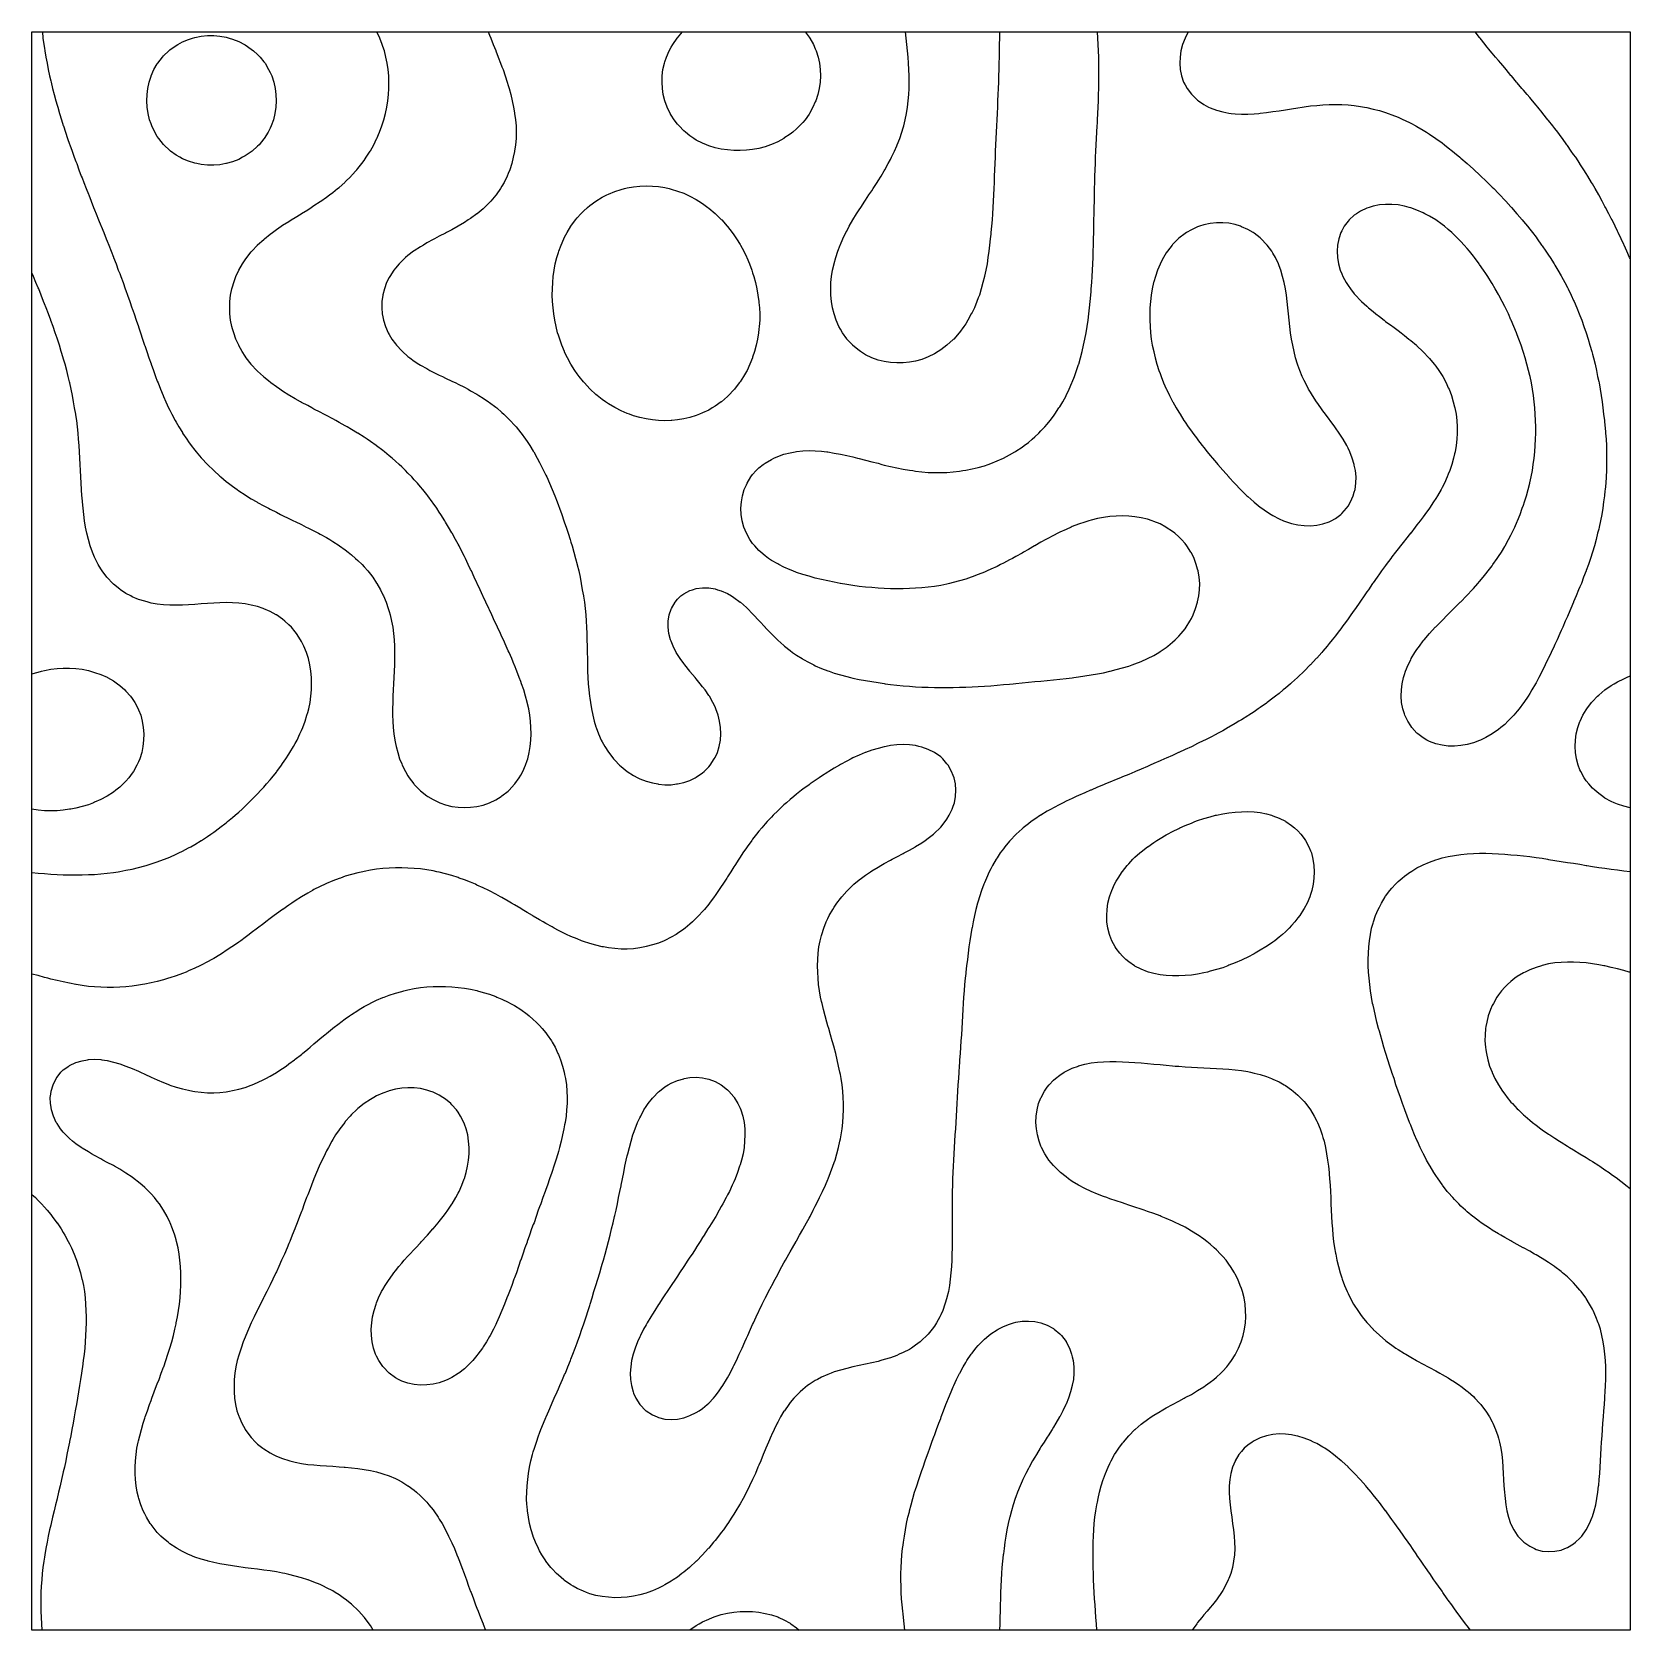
# Model space of a CAD drawing. Header units: metres. Extents: x 0 to 255, y 0 to 255.
import ezdxf

# ---------------------------------------------------------------- set-up
doc = ezdxf.new("R2010")
doc.units = ezdxf.units.M

msp = doc.modelspace()

# ---------------------------------------------------------------- linework, layer by layer
for points in [[(0, 0), (0, 255), (255, 255), (255, 0), (0, 0)], [(184.5, 255), (184, 254.02), (183.99, 254), (183.59, 253), (183.34, 252), (183.19, 251), (183.15, 250), (183.24, 249), (183.43, 248), (183.77, 247), (184, 246.57), (184.32, 246), (185, 245.07), (185.06, 245), (186, 244.1), (186.13, 244), (187, 243.41), (187.76, 243), (188, 242.87), (189, 242.5), (190, 242.24), (191, 242.05), (191.37, 242), (192, 241.92), (193, 241.86), (194, 241.87), (195, 241.92), (195.77, 242), (196, 242.02), (197, 242.15), (198, 242.29), (199, 242.43), (200, 242.58), (201, 242.73), (202, 242.89), (202.68, 243), (203, 243.05), (204, 243.19), (205, 243.29), (206, 243.36), (207, 243.41), (208, 243.42), (209, 243.41), (210, 243.35), (211, 243.26), (212, 243.12), (212.62, 243), (213, 242.92), (214, 242.7), (215, 242.45), (216, 242.15), (216.41, 242), (217, 241.77), (218, 241.39), (218.87, 241), (219, 240.93), (220, 240.45), (220.82, 240), (221, 239.89), (222, 239.32), (222.5, 239), (223, 238.67), (224, 238), (224, 238), (225, 237.29), (225.37, 237), (226, 236.52), (226.65, 236), (227, 235.71), (227.86, 235), (228, 234.88), (229, 234.02), (229.02, 234), (230, 233.12), (230.13, 233), (231, 232.2), (231.21, 232), (232, 231.24), (232.24, 231), (233, 230.25), (233.24, 230), (234, 229.23), (234.22, 229), (235, 228.17), (235.16, 228), (236, 227.08), (236.07, 227), (236.95, 226), (237, 225.94), (237.79, 225), (238, 224.76), (238.62, 224), (239, 223.52), (239.41, 223), (240, 222.23), (240.18, 222), (240.89, 221), (241, 220.85), (241.58, 220), (242, 219.38), (242.26, 219), (242.87, 218), (243, 217.8), (243.48, 217), (244, 216.1), (244.06, 216), (244.59, 215), (245, 214.22), (245.12, 214), (245.59, 213), (246, 212.13), (246.06, 212), (246.49, 211), (246.89, 210), (247, 209.74), (247.3, 209), (247.64, 208), (247.99, 207), (248, 206.98), (248.33, 206), (248.61, 205), (248.89, 204), (249, 203.61), (249.18, 203), (249.41, 202), (249.63, 201), (249.83, 200), (250, 199.24), (250.05, 199), (250.24, 198), (250.4, 197), (250.54, 196), (250.67, 195), (250.79, 194), (250.9, 193), (251, 192.08), (251.01, 192), (251.1, 191), (251.17, 190), (251.22, 189), (251.25, 188), (251.26, 187), (251.25, 186), (251.23, 185), (251.19, 184), (251.12, 183), (251.03, 182), (251, 181.77), (250.91, 181), (250.78, 180), (250.64, 179), (250.48, 178), (250.31, 177), (250.09, 176), (250, 175.65), (249.83, 175), (249.58, 174), (249.32, 173), (249.01, 172), (249, 171.98), (248.67, 171), (248.35, 170), (248, 169.05), (247.98, 169), (247.6, 168), (247.23, 167), (247, 166.46), (246.8, 166), (246.41, 165), (246, 164.05), (245.97, 164), (245.55, 163), (245.12, 162), (245, 161.74), (244.67, 161), (244.25, 160), (244, 159.47), (243.78, 159), (243.35, 158), (243, 157.25), (242.88, 157), (242.43, 156), (242, 155.08), (241.96, 155), (241.48, 154), (241, 153.03), (240.98, 153), (240.47, 152), (240, 151.14), (239.92, 151), (239.35, 150), (239, 149.44), (238.72, 149), (238.05, 148), (238, 147.93), (237.31, 147), (237, 146.63), (236.46, 146), (236, 145.5), (235.51, 145), (235, 144.52), (234.39, 144), (234, 143.68), (233.02, 143), (233, 142.99), (232, 142.41), (231.16, 142), (231, 141.92), (230, 141.55), (229, 141.3), (228, 141.12), (227, 141.04), (226, 141.06), (225, 141.19), (224, 141.42), (223, 141.78), (222.6, 142), (222, 142.35), (221.14, 143), (221, 143.12), (220.19, 144), (220, 144.26), (219.52, 145), (219.07, 146), (219, 146.18), (218.73, 147), (218.55, 148), (218.49, 149), (218.51, 150), (218.63, 151), (218.85, 152), (219, 152.45), (219.19, 153), (219.58, 154), (220, 154.83), (220.09, 155), (220.67, 156), (221, 156.48), (221.38, 157), (222, 157.82), (222.15, 158), (223, 159), (223, 159), (223.91, 160), (224, 160.09), (224.89, 161), (225, 161.11), (225.89, 162), (226, 162.11), (226.9, 163), (227, 163.1), (227.91, 164), (228, 164.09), (228.89, 165), (229, 165.12), (229.83, 166), (230, 166.19), (230.72, 167), (231, 167.32), (231.58, 168), (232, 168.52), (232.38, 169), (233, 169.83), (233.13, 170), (233.81, 171), (234, 171.28), (234.47, 172), (235, 172.89), (235.07, 173), (235.62, 174), (236, 174.73), (236.15, 175), (236.61, 176), (237, 176.88), (237.06, 177), (237.46, 178), (237.81, 179), (238, 179.51), (238.18, 180), (238.47, 181), (238.73, 182), (238.99, 183), (239, 183.04), (239.23, 184), (239.41, 185), (239.56, 186), (239.68, 187), (239.79, 188), (239.87, 189), (239.93, 190), (239.96, 191), (239.97, 192), (239.94, 193), (239.88, 194), (239.8, 195), (239.7, 196), (239.58, 197), (239.44, 198), (239.26, 199), (239.05, 200), (239, 200.18), (238.79, 201), (238.55, 202), (238.28, 203), (238, 203.86), (237.95, 204), (237.61, 205), (237.28, 206), (237, 206.69), (236.87, 207), (236.48, 208), (236.05, 209), (236, 209.09), (235.58, 210), (235.11, 211), (235, 211.21), (234.59, 212), (234.07, 213), (234, 213.12), (233.5, 214), (233, 214.85), (232.9, 215), (232.3, 216), (232, 216.44), (231.62, 217), (231, 217.9), (230.93, 218), (230.2, 219), (230, 219.25), (229.4, 220), (229, 220.47), (228.54, 221), (228, 221.58), (227.59, 222), (227, 222.59), (226.55, 223), (226, 223.49), (225.38, 224), (225, 224.3), (224, 225), (224, 225), (223, 225.61), (222.27, 226), (222, 226.15), (221, 226.57), (220, 226.92), (219.73, 227), (219, 227.21), (218, 227.39), (217, 227.48), (216, 227.49), (215, 227.4), (214, 227.21), (213.36, 227), (213, 226.87), (212, 226.42), (211.34, 226), (211, 225.75), (210.18, 225), (210, 224.8), (209.41, 224), (209, 223.27), (208.86, 223), (208.52, 222), (208.33, 221), (208.27, 220), (208.32, 219), (208.48, 218), (208.75, 217), (209, 216.42), (209.19, 216), (209.7, 215), (210, 214.55), (210.39, 214), (211, 213.23), (211.2, 213), (212, 212.15), (212.15, 212), (213, 211.22), (213.25, 211), (214, 210.37), (214.46, 210), (215, 209.58), (215.77, 209), (216, 208.82), (217, 208.1), (217.13, 208), (218, 207.35), (218.46, 207), (219, 206.58), (219.72, 206), (220, 205.77), (220.9, 205), (221, 204.9), (221.96, 204), (222, 203.96), (222.9, 203), (223, 202.89), (223.73, 202), (224, 201.65), (224.47, 201), (225, 200.17), (225.11, 200), (225.64, 199), (226, 198.24), (226.12, 198), (226.49, 197), (226.79, 196), (227, 195.2), (227.06, 195), (227.25, 194), (227.36, 193), (227.42, 192), (227.42, 191), (227.37, 190), (227.26, 189), (227.08, 188), (227, 187.68), (226.83, 187), (226.56, 186), (226.23, 185), (226, 184.44), (225.81, 184), (225.37, 183), (225, 182.29), (224.84, 182), (224.29, 181), (224, 180.54), (223.65, 180), (223, 179.02), (222.98, 179), (222.28, 178), (222, 177.63), (221.52, 177), (221, 176.33), (220.74, 176), (220, 175.05), (219.96, 175), (219.17, 174), (219, 173.79), (218.38, 173), (218, 172.52), (217.59, 172), (217, 171.23), (216.82, 171), (216.09, 170), (216, 169.88), (215.36, 169), (215, 168.51), (214.63, 168), (214, 167.09), (213.93, 167), (213.25, 166), (213, 165.64), (212.55, 165), (212, 164.2), (211.86, 164), (211.18, 163), (211, 162.75), (210.47, 162), (210, 161.34), (209.75, 161), (209.02, 160), (209, 159.97), (208.27, 159), (208, 158.65), (207.48, 158), (207, 157.41), (206.66, 157), (206, 156.22), (205.8, 156), (205, 155.1), (204.91, 155), (204, 154.03), (203.97, 154), (203, 153.02), (202.98, 153), (202, 152.06), (201.94, 152), (201, 151.16), (200.83, 151), (200, 150.29), (199.65, 150), (199, 149.46), (198.42, 149), (198, 148.67), (197.1, 148), (197, 147.92), (196, 147.22), (195.68, 147), (195, 146.53), (194.19, 146), (194, 145.87), (193, 145.26), (192.59, 145), (192, 144.64), (191, 144.07), (190.88, 144), (190, 143.5), (189.07, 143), (189, 142.96), (188, 142.44), (187.14, 142), (187, 141.92), (186, 141.44), (185.11, 141), (185, 140.95), (184, 140.48), (183, 140.02), (182.96, 140), (182, 139.56), (181, 139.13), (180.74, 139), (180, 138.67), (179, 138.25), (178.44, 138), (178, 137.8), (177, 137.39), (176.08, 137), (176, 136.96), (175, 136.54), (174, 136.14), (173.68, 136), (173, 135.7), (172, 135.31), (171.28, 135), (171, 134.87), (170, 134.47), (169, 134.04), (168.91, 134), (168, 133.6), (167, 133.18), (166.64, 133), (166, 132.7), (165, 132.25), (164.53, 132), (164, 131.73), (163, 131.22), (162.62, 131), (162, 130.64), (161, 130.05), (160.93, 130), (160, 129.39), (159.46, 129), (159, 128.65), (158.18, 128), (158, 127.84), (157.07, 127), (157, 126.93), (156.1, 126), (156, 125.89), (155.26, 125), (155, 124.67), (154.51, 124), (154, 123.23), (153.85, 123), (153.29, 122), (153, 121.47), (152.75, 121), (152.32, 120), (152, 119.25), (151.89, 119), (151.53, 118), (151.22, 117), (151, 116.31), (150.9, 116), (150.63, 115), (150.41, 114), (150.2, 113), (150, 112.07), (149.98, 112), (149.79, 111), (149.63, 110), (149.5, 109), (149.37, 108), (149.26, 107), (149.14, 106), (149.02, 105), (149, 104.78), (148.91, 104), (148.82, 103), (148.73, 102), (148.66, 101), (148.59, 100), (148.53, 99), (148.47, 98), (148.41, 97), (148.36, 96), (148.3, 95), (148.24, 94), (148.17, 93), (148.11, 92), (148.03, 91), (148, 90.55), (147.96, 90), (147.89, 89), (147.82, 88), (147.75, 87), (147.69, 86), (147.63, 85), (147.57, 84), (147.51, 83), (147.45, 82), (147.4, 81), (147.34, 80), (147.28, 79), (147.22, 78), (147.16, 77), (147.11, 76), (147.05, 75), (147, 74.02), (147, 74), (146.95, 73), (146.91, 72), (146.88, 71), (146.86, 70), (146.84, 69), (146.83, 68), (146.82, 67), (146.82, 66), (146.82, 65), (146.83, 64), (146.83, 63), (146.82, 62), (146.81, 61), (146.79, 60), (146.76, 59), (146.71, 58), (146.64, 57), (146.54, 56), (146.42, 55), (146.24, 54), (146, 53.05), (145.99, 53), (145.68, 52), (145.34, 51), (145, 50.27), (144.87, 50), (144.33, 49), (144, 48.51), (143.63, 48), (143, 47.23), (142.78, 47), (142, 46.24), (141.72, 46), (141, 45.45), (140.33, 45), (140, 44.79), (139, 44.28), (138.4, 44), (138, 43.82), (137, 43.46), (136, 43.17), (135.43, 43), (135, 42.87), (134, 42.64), (133, 42.44), (132, 42.23), (131.01, 42), (131, 42), (130, 41.74), (129, 41.49), (128, 41.18), (127.54, 41), (127, 40.78), (126, 40.36), (125.34, 40), (125, 39.8), (124, 39.18), (123.77, 39), (123, 38.39), (122.56, 38), (122, 37.45), (121.58, 37), (121, 36.31), (120.75, 36), (120.06, 35), (120, 34.91), (119.45, 34), (119, 33.19), (118.89, 33), (118.41, 32), (118, 31.12), (117.94, 31), (117.51, 30), (117.11, 29), (117, 28.76), (116.68, 28), (116.29, 27), (116, 26.33), (115.85, 26), (115.43, 25), (115, 24.04), (114.98, 24), (114.51, 23), (114.01, 22), (114, 21.98), (113.48, 21), (113, 20.14), (112.92, 20), (112.34, 19), (112, 18.47), (111.69, 18), (111.03, 17), (111, 16.95), (110.33, 16), (110, 15.56), (109.57, 15), (109, 14.28), (108.77, 14), (108, 13.09), (107.92, 13), (107.02, 12), (107, 11.98), (106.03, 11), (106, 10.97), (105, 10.05), (104.94, 10), (104, 9.22), (103.72, 9), (103, 8.46), (102.33, 8), (102, 7.78), (101, 7.21), (100.61, 7), (100, 6.68), (99, 6.27), (98.29, 6), (98, 5.89), (97, 5.6), (96, 5.4), (95, 5.26), (94, 5.18), (93, 5.16), (92, 5.22), (91, 5.34), (90, 5.53), (89, 5.8), (88.47, 6), (88, 6.19), (87, 6.63), (86.35, 7), (86, 7.22), (85, 7.89), (84.86, 8), (84, 8.73), (83.72, 9), (83, 9.75), (82.78, 10), (82.02, 11), (82, 11.02), (81.38, 12), (81, 12.66), (80.81, 13), (80.37, 14), (80, 14.93), (79.97, 15), (79.65, 16), (79.41, 17), (79.23, 18), (79.08, 19), (79, 19.79), (78.98, 20), (78.93, 21), (78.94, 22), (79, 23), (79, 23.02), (79.1, 24), (79.24, 25), (79.41, 26), (79.61, 27), (79.86, 28), (80, 28.44), (80.18, 29), (80.49, 30), (80.82, 31), (81, 31.44), (81.22, 32), (81.6, 33), (82, 33.94), (82.03, 34), (82.46, 35), (82.89, 36), (83, 36.23), (83.35, 37), (83.78, 38), (84, 38.48), (84.24, 39), (84.66, 40), (85, 40.77), (85.11, 41), (85.51, 42), (85.91, 43), (86, 43.21), (86.32, 44), (86.68, 45), (87, 45.85), (87.06, 46), (87.42, 47), (87.74, 48), (88, 48.72), (88.11, 49), (88.43, 50), (88.74, 51), (89, 51.78), (89.08, 52), (89.39, 53), (89.68, 54), (90, 55), (90, 55), (90.31, 56), (90.59, 57), (90.88, 58), (91, 58.38), (91.19, 59), (91.46, 60), (91.72, 61), (92, 62), (92, 62.01), (92.27, 63), (92.5, 64), (92.73, 65), (92.97, 66), (93, 66.12), (93.21, 67), (93.42, 68), (93.61, 69), (93.81, 70), (94, 70.88), (94.03, 71), (94.24, 72), (94.43, 73), (94.62, 74), (94.84, 75), (95, 75.65), (95.09, 76), (95.34, 77), (95.6, 78), (95.9, 79), (96, 79.26), (96.27, 80), (96.65, 81), (97, 81.75), (97.13, 82), (97.65, 83), (98, 83.53), (98.32, 84), (99, 84.87), (99.11, 85), (100, 85.89), (100.13, 86), (101, 86.67), (101.53, 87), (102, 87.28), (103, 87.69), (104, 87.98), (104.08, 88), (105, 88.17), (106, 88.21), (107, 88.12), (107.49, 88), (108, 87.88), (109, 87.52), (109.97, 87), (110, 86.98), (111, 86.21), (111.22, 86), (112, 85.08), (112.06, 85), (112.66, 84), (113, 83.26), (113.12, 83), (113.43, 82), (113.62, 81), (113.73, 80), (113.76, 79), (113.72, 78), (113.62, 77), (113.46, 76), (113.24, 75), (113, 74.24), (112.92, 74), (112.58, 73), (112.21, 72), (112, 71.54), (111.75, 71), (111.3, 70), (111, 69.43), (110.77, 69), (110.25, 68), (110, 67.57), (109.67, 67), (109.1, 66), (109, 65.84), (108.49, 65), (108, 64.21), (107.86, 64), (107.26, 63), (107, 62.61), (106.6, 62), (106, 61.05), (105.97, 61), (105.33, 60), (105, 59.51), (104.66, 59), (104.01, 58), (104, 57.99), (103.35, 57), (103, 56.48), (102.67, 56), (102.01, 55), (102, 54.98), (101.35, 54), (101, 53.49), (100.67, 53), (100.02, 52), (100, 51.97), (99.38, 51), (99, 50.41), (98.74, 50), (98.17, 49), (98, 48.72), (97.6, 48), (97.1, 47), (97, 46.79), (96.64, 46), (96.27, 45), (96, 44.19), (95.94, 44), (95.69, 43), (95.54, 42), (95.48, 41), (95.51, 40), (95.64, 39), (95.91, 38), (96, 37.8), (96.36, 37), (96.99, 36), (97, 35.99), (97.97, 35), (98, 34.98), (99, 34.34), (99.78, 34), (100, 33.9), (101, 33.66), (102, 33.59), (103, 33.65), (104, 33.85), (104.42, 34), (105, 34.21), (106, 34.69), (106.48, 35), (107, 35.37), (107.76, 36), (108, 36.22), (108.74, 37), (109, 37.31), (109.55, 38), (110, 38.64), (110.25, 39), (110.84, 40), (111, 40.27), (111.41, 41), (111.9, 42), (112, 42.19), (112.4, 43), (112.85, 44), (113, 44.32), (113.32, 45), (113.75, 46), (114, 46.55), (114.21, 47), (114.64, 48), (115, 48.76), (115.12, 49), (115.57, 50), (116, 50.9), (116.05, 51), (116.53, 52), (117, 52.94), (117.03, 53), (117.54, 54), (118, 54.88), (118.07, 55), (118.59, 56), (119, 56.75), (119.14, 57), (119.68, 58), (120, 58.57), (120.25, 59), (120.79, 60), (121, 60.36), (121.37, 61), (121.92, 62), (122, 62.13), (122.49, 63), (123, 63.91), (123.05, 64), (123.6, 65), (124, 65.73), (124.15, 66), (124.67, 67), (125, 67.63), (125.2, 68), (125.68, 69), (126, 69.65), (126.17, 70), (126.61, 71), (127, 71.9), (127.05, 72), (127.44, 73), (127.79, 74), (128, 74.58), (128.15, 75), (128.44, 76), (128.69, 77), (128.92, 78), (129, 78.39), (129.13, 79), (129.28, 80), (129.39, 81), (129.46, 82), (129.49, 83), (129.49, 84), (129.45, 85), (129.38, 86), (129.28, 87), (129.13, 88), (129, 88.67), (128.93, 89), (128.72, 90), (128.51, 91), (128.27, 92), (128, 92.94), (127.98, 93), (127.69, 94), (127.42, 95), (127.13, 96), (127, 96.42), (126.82, 97), (126.55, 98), (126.31, 99), (126.07, 100), (126, 100.3), (125.84, 101), (125.66, 102), (125.53, 103), (125.43, 104), (125.38, 105), (125.36, 106), (125.39, 107), (125.46, 108), (125.58, 109), (125.77, 110), (126, 110.85), (126.04, 111), (126.37, 112), (126.74, 113), (127, 113.54), (127.23, 114), (127.77, 115), (128, 115.35), (128.44, 116), (129, 116.74), (129.22, 117), (130, 117.88), (130.11, 118), (131, 118.86), (131.16, 119), (132, 119.7), (132.38, 120), (133, 120.46), (133.79, 121), (134, 121.14), (135, 121.74), (135.44, 122), (136, 122.33), (137, 122.86), (137.26, 123), (138, 123.4), (139, 123.91), (139.15, 124), (140, 124.46), (140.96, 125), (141, 125.03), (142, 125.63), (142.53, 126), (143, 126.34), (143.84, 127), (144, 127.14), (144.9, 128), (145, 128.11), (145.73, 129), (146, 129.4), (146.38, 130), (146.84, 131), (147, 131.46), (147.19, 132), (147.38, 133), (147.43, 134), (147.36, 135), (147.14, 136), (147, 136.36), (146.74, 137), (146.19, 138), (146, 138.24), (145.33, 139), (145, 139.31), (144.04, 140), (144, 140.03), (143, 140.53), (142, 140.88), (141.53, 141), (141, 141.13), (140, 141.27), (139, 141.31), (138, 141.27), (137, 141.14), (136.3, 141), (136, 140.94), (135, 140.68), (134, 140.39), (133, 140.02), (132.95, 140), (132, 139.6), (131, 139.15), (130.71, 139), (130, 138.63), (129, 138.1), (128.83, 138), (128, 137.51), (127.16, 137), (127, 136.9), (126, 136.27), (125.61, 136), (125, 135.58), (124.17, 135), (124, 134.87), (123, 134.15), (122.81, 134), (122, 133.37), (121.55, 133), (121, 132.54), (120.38, 132), (120, 131.66), (119.29, 131), (119, 130.73), (118.27, 130), (118, 129.72), (117.32, 129), (117, 128.64), (116.44, 128), (116, 127.47), (115.62, 127), (115, 126.2), (114.85, 126), (114.14, 125), (114, 124.8), (113.45, 124), (113, 123.33), (112.77, 123), (112.15, 122), (112, 121.78), (111.5, 121), (111, 120.21), (110.86, 120), (110.23, 119), (110, 118.66), (109.55, 118), (109, 117.2), (108.85, 117), (108.12, 116), (108, 115.85), (107.31, 115), (107, 114.64), (106.42, 114), (106, 113.57), (105.4, 113), (105, 112.63), (104.23, 112), (104, 111.82), (103, 111.14), (102.78, 111), (102, 110.54), (101, 110.05), (100.9, 110), (100, 109.62), (99, 109.31), (98, 109.05), (97.77, 109), (97, 108.84), (96, 108.72), (95, 108.66), (94, 108.66), (93, 108.73), (92, 108.85), (91.22, 109), (91, 109.04), (90, 109.28), (89, 109.54), (88, 109.87), (87.67, 110), (87, 110.27), (86, 110.67), (85.31, 111), (85, 111.15), (84, 111.64), (83.34, 112), (83, 112.19), (82, 112.73), (81.55, 113), (81, 113.33), (80, 113.91), (79.86, 114), (79, 114.52), (78.21, 115), (78, 115.13), (77, 115.71), (76.53, 116), (76, 116.32), (75, 116.87), (74.77, 117), (74, 117.42), (73, 117.93), (72.88, 118), (72, 118.44), (71, 118.88), (70.75, 119), (70, 119.33), (69, 119.7), (68.19, 120), (68, 120.08), (67, 120.4), (66, 120.66), (65, 120.91), (64.61, 121), (64, 121.14), (63, 121.31), (62, 121.44), (61, 121.53), (60, 121.59), (59, 121.62), (58, 121.61), (57, 121.57), (56, 121.5), (55, 121.4), (54, 121.25), (53, 121.05), (52.79, 121), (52, 120.81), (51, 120.56), (50, 120.27), (49.25, 120), (49, 119.91), (48, 119.53), (47, 119.12), (46.77, 119), (46, 118.63), (45, 118.14), (44.75, 118), (44, 117.58), (43.02, 117), (43, 116.99), (42, 116.36), (41.46, 116), (41, 115.68), (40.01, 115), (40, 114.99), (39, 114.27), (38.64, 114), (38, 113.52), (37.32, 113), (37, 112.75), (36, 112), (36, 112), (35, 111.25), (34.68, 111), (34, 110.5), (33.32, 110), (33, 109.76), (32, 109.07), (31.9, 109), (31, 108.41), (30.38, 108), (30, 107.76), (29, 107.18), (28.7, 107), (28, 106.6), (27, 106.1), (26.81, 106), (26, 105.6), (25, 105.18), (24.59, 105), (24, 104.75), (23, 104.4), (22, 104.06), (21.81, 104), (21, 103.74), (20, 103.49), (19, 103.28), (18, 103.07), (17.62, 103), (17, 102.88), (16, 102.74), (15, 102.65), (14, 102.58), (13, 102.55), (12, 102.54), (11, 102.57), (10, 102.62), (9, 102.71), (8, 102.84), (7.06, 103), (7, 103.01), (6, 103.21), (5, 103.41), (4, 103.62), (3, 103.86), (2.53, 104), (2, 104.15), (1, 104.42), (0, 104.68)], [(1.66, 255), (1.76, 254), (1.9, 253), (2, 252.4), (2.07, 252), (2.24, 251), (2.41, 250), (2.59, 249), (2.8, 248), (3, 247.19), (3.05, 247), (3.3, 246), (3.54, 245), (3.8, 244), (4, 243.34), (4.11, 243), (4.4, 242), (4.69, 241), (5, 240.06), (5.02, 240), (5.36, 239), (5.67, 238), (6, 237.1), (6.04, 237), (6.4, 236), (6.74, 235), (7, 234.34), (7.14, 234), (7.5, 233), (7.87, 232), (8, 231.7), (8.28, 231), (8.65, 230), (9, 229.14), (9.06, 229), (9.46, 228), (9.84, 227), (10, 226.63), (10.26, 226), (10.64, 225), (11, 224.13), (11.06, 224), (11.45, 223), (11.84, 222), (12, 221.62), (12.26, 221), (12.63, 220), (13, 219.07), (13.03, 219), (13.42, 218), (13.78, 217), (14, 216.45), (14.18, 216), (14.53, 215), (14.89, 214), (15, 213.73), (15.27, 213), (15.61, 212), (15.96, 211), (16, 210.9), (16.32, 210), (16.64, 209), (16.98, 208), (17, 207.95), (17.33, 207), (17.64, 206), (17.98, 205), (18, 204.96), (18.33, 204), (18.65, 203), (19, 202.02), (19.01, 202), (19.37, 201), (19.71, 200), (20, 199.28), (20.12, 199), (20.5, 198), (20.91, 197), (21, 196.81), (21.37, 196), (21.81, 195), (22, 194.64), (22.33, 194), (22.84, 193), (23, 192.74), (23.43, 192), (24, 191.07), (24.04, 191), (24.7, 190), (25, 189.58), (25.43, 189), (26, 188.26), (26.22, 188), (27, 187.07), (27.06, 187), (27.99, 186), (28, 185.99), (29, 185.01), (29.01, 185), (30, 184.12), (30.13, 184), (31, 183.29), (31.37, 183), (32, 182.52), (32.72, 182), (33, 181.8), (34, 181.16), (34.24, 181), (35, 180.52), (35.89, 180), (36, 179.93), (37, 179.39), (37.72, 179), (38, 178.84), (39, 178.35), (39.68, 178), (40, 177.83), (41, 177.36), (41.73, 177), (42, 176.86), (43, 176.39), (43.78, 176), (44, 175.88), (45, 175.39), (45.73, 175), (46, 174.85), (47, 174.31), (47.51, 174), (48, 173.69), (49, 173.06), (49.09, 173), (50, 172.36), (50.46, 172), (51, 171.56), (51.65, 171), (52, 170.67), (52.68, 170), (53, 169.66), (53.58, 169), (54, 168.48), (54.37, 168), (55, 167.05), (55.03, 167), (55.6, 166), (56, 165.21), (56.11, 165), (56.51, 164), (56.85, 163), (57, 162.52), (57.16, 162), (57.39, 161), (57.56, 160), (57.68, 159), (57.77, 158), (57.83, 157), (57.86, 156), (57.86, 155), (57.84, 154), (57.8, 153), (57.75, 152), (57.69, 151), (57.64, 150), (57.59, 149), (57.56, 148), (57.54, 147), (57.54, 146), (57.57, 145), (57.63, 144), (57.73, 143), (57.88, 142), (58, 141.48), (58.11, 141), (58.36, 140), (58.67, 139), (59, 138.2), (59.09, 138), (59.58, 137), (60, 136.3), (60.2, 136), (60.95, 135), (61, 134.94), (61.91, 134), (62, 133.91), (63, 133.13), (63.19, 133), (64, 132.5), (65, 132.03), (65.07, 132), (66, 131.66), (67, 131.43), (68, 131.29), (69, 131.24), (70, 131.28), (71, 131.41), (72, 131.63), (73, 131.98), (73.03, 132), (74, 132.46), (74.88, 133), (75, 133.09), (76, 133.88), (76.12, 134), (77, 134.95), (77.04, 135), (77.74, 136), (78, 136.42), (78.32, 137), (78.74, 138), (79, 138.73), (79.1, 139), (79.35, 140), (79.51, 141), (79.6, 142), (79.63, 143), (79.61, 144), (79.54, 145), (79.43, 146), (79.26, 147), (79.02, 148), (79, 148.08), (78.75, 149), (78.47, 150), (78.14, 151), (78, 151.37), (77.76, 152), (77.39, 153), (77, 153.94), (76.97, 154), (76.55, 155), (76.12, 156), (76, 156.26), (75.66, 157), (75.22, 158), (75, 158.46), (74.74, 159), (74.3, 160), (74, 160.62), (73.81, 161), (73.37, 162), (73, 162.77), (72.89, 163), (72.44, 164), (72, 164.94), (71.97, 165), (71.51, 166), (71.05, 167), (71, 167.1), (70.58, 168), (70.12, 169), (70, 169.23), (69.62, 170), (69.16, 171), (69, 171.3), (68.64, 172), (68.15, 173), (68, 173.26), (67.6, 174), (67.06, 175), (67, 175.1), (66.48, 176), (66, 176.8), (65.87, 177), (65.26, 178), (65, 178.39), (64.58, 179), (64, 179.83), (63.88, 180), (63.15, 181), (63, 181.18), (62.35, 182), (62, 182.42), (61.5, 183), (61, 183.56), (60.59, 184), (60, 184.62), (59.62, 185), (59, 185.6), (58.58, 186), (58, 186.53), (57.46, 187), (57, 187.39), (56.25, 188), (56, 188.2), (55, 188.95), (54.93, 189), (54, 189.65), (53.5, 190), (53, 190.34), (52, 190.97), (51.95, 191), (51, 191.57), (50.27, 192), (50, 192.17), (49, 192.7), (48.47, 193), (48, 193.27), (47, 193.78), (46.59, 194), (46, 194.32), (45, 194.82), (44.68, 195), (44, 195.37), (43, 195.9), (42.83, 196), (42, 196.47), (41.1, 197), (41, 197.06), (40, 197.68), (39.53, 198), (39, 198.37), (38.14, 199), (38, 199.11), (37, 199.93), (36.92, 200), (36, 200.86), (35.86, 201), (35, 201.95), (34.96, 202), (34.2, 203), (34, 203.28), (33.53, 204), (33, 204.98), (32.99, 205), (32.54, 206), (32.19, 207), (32, 207.65), (31.9, 208), (31.7, 209), (31.59, 210), (31.55, 211), (31.59, 212), (31.7, 213), (31.9, 214), (32, 214.33), (32.2, 215), (32.55, 216), (33, 216.98), (33.01, 217), (33.57, 218), (34, 218.64), (34.26, 219), (35, 219.94), (35.06, 220), (35.99, 221), (36, 221.01), (37, 221.91), (37.1, 222), (38, 222.72), (38.36, 223), (39, 223.47), (39.78, 224), (40, 224.16), (41, 224.78), (41.34, 225), (42, 225.42), (42.95, 226), (43, 226.03), (44, 226.64), (44.56, 227), (45, 227.29), (46, 227.93), (46.1, 228), (47, 228.62), (47.5, 229), (48, 229.38), (48.77, 230), (49, 230.2), (49.91, 231), (50, 231.09), (50.92, 232), (51, 232.08), (51.82, 233), (52, 233.21), (52.62, 234), (53, 234.51), (53.35, 235), (53.98, 236), (54, 236.04), (54.54, 237), (55, 237.93), (55.04, 238), (55.47, 239), (55.83, 240), (56, 240.5), (56.17, 241), (56.43, 242), (56.62, 243), (56.78, 244), (56.89, 245), (56.96, 246), (56.97, 247), (56.93, 248), (56.83, 249), (56.68, 250), (56.49, 251), (56.24, 252), (56, 252.69), (55.89, 253), (55.5, 254), (55.03, 255)], [(72.78, 255), (73, 254.49), (73.21, 254), (73.6, 253), (74, 252.02), (74.01, 252), (74.41, 251), (74.78, 250), (75, 249.44), (75.17, 249), (75.51, 248), (75.83, 247), (76, 246.48), (76.16, 246), (76.42, 245), (76.64, 244), (76.84, 243), (77, 242.12), (77.02, 242), (77.16, 241), (77.24, 240), (77.27, 239), (77.24, 238), (77.17, 237), (77.02, 236), (77, 235.9), (76.81, 235), (76.57, 234), (76.26, 233), (76, 232.39), (75.83, 232), (75.35, 231), (75, 230.41), (74.74, 230), (74.05, 229), (74, 228.94), (73.21, 228), (73, 227.77), (72.22, 227), (72, 226.8), (71.03, 226), (71, 225.97), (70, 225.26), (69.62, 225), (69, 224.59), (68, 224), (68, 224), (67, 223.45), (66.16, 223), (66, 222.91), (65, 222.4), (64.25, 222), (64, 221.86), (63, 221.33), (62.45, 221), (62, 220.72), (61, 220.08), (60.89, 220), (60, 219.33), (59.61, 219), (59, 218.44), (58.57, 218), (58, 217.33), (57.74, 217), (57.1, 216), (57, 215.82), (56.59, 215), (56.25, 214), (56, 213.04), (55.99, 213), (55.84, 212), (55.82, 211), (55.9, 210), (56, 209.56), (56.12, 209), (56.42, 208), (56.84, 207), (57, 206.72), (57.43, 206), (58, 205.22), (58.18, 205), (59, 204.11), (59.11, 204), (60, 203.23), (60.29, 203), (61, 202.48), (61.74, 202), (62, 201.83), (63, 201.28), (63.51, 201), (64, 200.73), (65, 200.26), (65.52, 200), (66, 199.76), (67, 199.3), (67.61, 199), (68, 198.8), (69, 198.32), (69.58, 198), (70, 197.76), (71, 197.21), (71.33, 197), (72, 196.58), (72.85, 196), (73, 195.89), (74, 195.14), (74.17, 195), (75, 194.3), (75.32, 194), (76, 193.34), (76.33, 193), (77, 192.27), (77.24, 192), (78, 191.05), (78.04, 191), (78.76, 190), (79, 189.66), (79.44, 189), (80, 188.09), (80.06, 188), (80.62, 187), (81, 186.3), (81.16, 186), (81.64, 185), (82, 184.26), (82.13, 184), (82.56, 183), (82.99, 182), (83, 181.98), (83.41, 181), (83.78, 180), (84, 179.45), (84.18, 179), (84.53, 178), (84.88, 177), (85, 176.67), (85.24, 176), (85.55, 175), (85.86, 174), (86, 173.58), (86.19, 173), (86.47, 172), (86.72, 171), (86.99, 170), (87, 169.98), (87.25, 169), (87.46, 168), (87.64, 167), (87.82, 166), (87.99, 165), (88, 164.96), (88.15, 164), (88.27, 163), (88.36, 162), (88.43, 161), (88.49, 160), (88.53, 159), (88.56, 158), (88.58, 157), (88.6, 156), (88.62, 155), (88.64, 154), (88.66, 153), (88.7, 152), (88.76, 151), (88.84, 150), (88.95, 149), (89, 148.67), (89.1, 148), (89.27, 147), (89.47, 146), (89.71, 145), (90, 144.13), (90.04, 144), (90.42, 143), (90.85, 142), (91, 141.74), (91.41, 141), (92, 140.07), (92.05, 140), (92.81, 139), (93, 138.79), (93.77, 138), (94, 137.78), (94.98, 137), (95, 136.99), (96, 136.35), (96.66, 136), (97, 135.82), (98, 135.45), (99, 135.18), (99.89, 135), (100, 134.98), (101, 134.88), (102, 134.89), (102.84, 135), (103, 135.02), (104, 135.25), (105, 135.58), (105.85, 136), (106, 136.09), (107, 136.76), (107.27, 137), (108, 137.74), (108.22, 138), (108.88, 139), (109, 139.23), (109.37, 140), (109.66, 141), (109.85, 142), (109.92, 143), (109.88, 144), (109.73, 145), (109.49, 146), (109.14, 147), (109, 147.29), (108.65, 148), (108.09, 149), (108, 149.13), (107.41, 150), (107, 150.53), (106.63, 151), (106, 151.77), (105.8, 152), (105, 152.96), (104.97, 153), (104.17, 154), (104, 154.22), (103.44, 155), (103, 155.67), (102.79, 156), (102.31, 157), (102, 157.77), (101.9, 158), (101.65, 159), (101.53, 160), (101.54, 161), (101.69, 162), (102, 162.88), (102.05, 163), (102.61, 164), (103, 164.48), (103.55, 165), (104, 165.35), (105, 165.87), (105.4, 166), (106, 166.19), (107, 166.32), (108, 166.3), (109, 166.13), (109.41, 166), (110, 165.8), (111, 165.38), (111.64, 165), (112, 164.76), (113, 164.04), (113.04, 164), (114, 163.16), (114.16, 163), (115, 162.16), (115.15, 162), (116, 161.08), (116.08, 161), (116.99, 160), (117, 159.99), (117.94, 159), (118, 158.94), (118.96, 158), (119, 157.96), (120, 157.08), (120.09, 157), (121, 156.28), (121.38, 156), (122, 155.56), (122.89, 155), (123, 154.93), (124, 154.39), (124.76, 154), (125, 153.88), (126, 153.45), (127, 153.07), (127.19, 153), (128, 152.71), (129, 152.42), (130, 152.16), (130.61, 152), (131, 151.89), (132, 151.67), (133, 151.49), (134, 151.33), (135, 151.17), (136, 151.02), (136.13, 151), (137, 150.88), (138, 150.76), (139, 150.66), (140, 150.59), (141, 150.52), (142, 150.47), (143, 150.44), (144, 150.41), (145, 150.4), (146, 150.4), (147, 150.41), (148, 150.44), (149, 150.47), (150, 150.51), (151, 150.56), (152, 150.62), (153, 150.69), (154, 150.76), (155, 150.85), (156, 150.94), (156.58, 151), (157, 151.04), (158, 151.14), (159, 151.24), (160, 151.33), (161, 151.42), (162, 151.51), (163, 151.61), (164, 151.71), (165, 151.83), (166, 151.96), (166.26, 152), (167, 152.11), (168, 152.26), (169, 152.41), (170, 152.57), (171, 152.76), (172, 152.99), (172.04, 153), (173, 153.25), (174, 153.51), (175, 153.8), (175.54, 154), (176, 154.18), (177, 154.55), (177.98, 155), (178, 155.01), (179, 155.52), (179.81, 156), (180, 156.12), (181, 156.79), (181.26, 157), (182, 157.61), (182.43, 158), (183, 158.58), (183.38, 159), (184, 159.78), (184.16, 160), (184.78, 161), (185, 161.41), (185.31, 162), (185.68, 163), (185.98, 164), (186, 164.08), (186.2, 165), (186.31, 166), (186.33, 167), (186.25, 168), (186.08, 169), (186, 169.26), (185.79, 170), (185.43, 171), (185, 171.86), (184.92, 172), (184.29, 173), (184, 173.36), (183.45, 174), (183, 174.45), (182.37, 175), (182, 175.3), (181, 175.95), (180.92, 176), (180, 176.49), (179, 176.9), (178.73, 177), (178, 177.25), (177, 177.48), (176, 177.64), (175, 177.73), (174, 177.77), (173, 177.74), (172, 177.67), (171, 177.54), (170, 177.36), (169, 177.11), (168.65, 177), (168, 176.79), (167, 176.46), (166, 176.08), (165.84, 176), (165, 175.63), (164, 175.17), (163.67, 175), (163, 174.65), (162, 174.13), (161.77, 174), (161, 173.57), (160, 173.01), (159.99, 173), (159, 172.44), (158.24, 172), (158, 171.85), (157, 171.31), (156.45, 171), (156, 170.75), (155, 170.24), (154.54, 170), (154, 169.72), (153, 169.27), (152.41, 169), (152, 168.81), (151, 168.42), (150, 168.05), (149.86, 168), (149, 167.7), (148, 167.41), (147, 167.15), (146.41, 167), (146, 166.89), (145, 166.69), (144, 166.53), (143, 166.41), (142, 166.3), (141, 166.23), (140, 166.17), (139, 166.14), (138, 166.14), (137, 166.16), (136, 166.2), (135, 166.26), (134, 166.33), (133, 166.43), (132, 166.53), (131, 166.66), (130, 166.81), (129, 166.99), (128.97, 167), (128, 167.2), (127, 167.4), (126, 167.61), (125, 167.85), (124.51, 168), (124, 168.15), (123, 168.45), (122, 168.77), (121.43, 169), (121, 169.18), (120, 169.59), (119.19, 170), (119, 170.11), (118, 170.68), (117.54, 171), (117, 171.4), (116.28, 172), (116, 172.27), (115.32, 173), (115, 173.4), (114.57, 174), (114.01, 175), (114, 175.03), (113.59, 176), (113.33, 177), (113.18, 178), (113.13, 179), (113.2, 180), (113.37, 181), (113.66, 182), (114, 182.76), (114.12, 183), (114.72, 184), (115, 184.36), (115.56, 185), (116, 185.43), (116.7, 186), (117, 186.22), (118, 186.8), (118.4, 187), (119, 187.28), (120, 187.61), (121, 187.86), (121.76, 188), (122, 188.05), (123, 188.16), (124, 188.2), (125, 188.18), (126, 188.11), (126.84, 188), (127, 187.98), (128, 187.81), (129, 187.63), (130, 187.43), (131, 187.21), (131.75, 187), (132, 186.93), (133, 186.67), (134, 186.42), (135, 186.17), (135.6, 186), (136, 185.89), (137, 185.65), (138, 185.45), (139, 185.26), (140, 185.09), (140.55, 185), (141, 184.93), (142, 184.81), (143, 184.73), (144, 184.69), (145, 184.68), (146, 184.72), (147, 184.79), (148, 184.91), (148.53, 185), (149, 185.08), (150, 185.28), (151, 185.51), (152, 185.79), (152.58, 186), (153, 186.16), (154, 186.54), (155, 186.99), (155.01, 187), (156, 187.51), (156.84, 188), (157, 188.1), (158, 188.75), (158.33, 189), (159, 189.51), (159.59, 190), (160, 190.37), (160.67, 191), (161, 191.33), (161.62, 192), (162, 192.43), (162.47, 193), (163, 193.7), (163.22, 194), (163.87, 195), (164, 195.2), (164.48, 196), (165, 196.96), (165.02, 197), (165.5, 198), (165.94, 199), (166, 199.14), (166.35, 200), (166.68, 201), (167, 201.95), (167.02, 202), (167.32, 203), (167.56, 204), (167.78, 205), (168, 205.97), (168.01, 206), (168.21, 207), (168.37, 208), (168.51, 209), (168.63, 210), (168.74, 211), (168.84, 212), (168.94, 213), (169, 213.61), (169.04, 214), (169.12, 215), (169.18, 216), (169.24, 217), (169.28, 218), (169.32, 219), (169.35, 220), (169.38, 221), (169.4, 222), (169.42, 223), (169.44, 224), (169.46, 225), (169.48, 226), (169.5, 227), (169.52, 228), (169.54, 229), (169.56, 230), (169.58, 231), (169.61, 232), (169.64, 233), (169.68, 234), (169.72, 235), (169.76, 236), (169.81, 237), (169.86, 238), (169.92, 239), (169.97, 240), (170, 240.43), (170.03, 241), (170.09, 242), (170.14, 243), (170.18, 244), (170.21, 245), (170.24, 246), (170.26, 247), (170.26, 248), (170.26, 249), (170.25, 250), (170.22, 251), (170.19, 252), (170.14, 253), (170.08, 254), (170.01, 255)], [(123.38, 255), (124, 254.19), (124.14, 254), (124.69, 253), (125, 252.33), (125.15, 252), (125.46, 251), (125.66, 250), (125.78, 249), (125.81, 248), (125.75, 247), (125.62, 246), (125.4, 245), (125.06, 244), (125, 243.86), (124.61, 243), (124.07, 242), (124, 241.9), (123.37, 241), (123, 240.56), (122.49, 240), (122, 239.53), (121.39, 239), (121, 238.69), (120, 238.03), (119.95, 238), (119, 237.49), (118, 237.05), (117.87, 237), (117, 236.68), (116, 236.43), (115, 236.25), (114, 236.13), (113, 236.07), (112, 236.08), (111, 236.17), (110, 236.32), (109, 236.53), (108, 236.84), (107.62, 237), (107, 237.27), (106, 237.76), (105.62, 238), (105, 238.42), (104.27, 239), (104, 239.24), (103.25, 240), (103, 240.28), (102.45, 241), (102, 241.71), (101.82, 242), (101.36, 243), (101, 244), (101, 244.01), (100.74, 245), (100.59, 246), (100.54, 247), (100.57, 248), (100.69, 249), (100.92, 250), (101, 250.22), (101.26, 251), (101.68, 252), (102, 252.58), (102.25, 253), (102.94, 254), (103, 254.07), (103.83, 255)], [(154.39, 255), (154.38, 254), (154.36, 253), (154.34, 252), (154.32, 251), (154.29, 250), (154.27, 249), (154.24, 248), (154.21, 247), (154.17, 246), (154.13, 245), (154.09, 244), (154.05, 243), (154, 242.02), (154, 242), (153.95, 241), (153.9, 240), (153.85, 239), (153.81, 238), (153.77, 237), (153.72, 236), (153.68, 235), (153.64, 234), (153.6, 233), (153.56, 232), (153.53, 231), (153.48, 230), (153.44, 229), (153.39, 228), (153.34, 227), (153.28, 226), (153.21, 225), (153.13, 224), (153.03, 223), (153, 222.71), (152.92, 222), (152.8, 221), (152.68, 220), (152.55, 219), (152.4, 218), (152.22, 217), (152, 216.05), (151.99, 216), (151.73, 215), (151.47, 214), (151.17, 213), (151, 212.57), (150.78, 212), (150.38, 211), (150, 210.21), (149.89, 210), (149.36, 209), (149, 208.44), (148.71, 208), (148, 207.04), (147.97, 207), (147.09, 206), (147, 205.91), (146, 205), (146, 205), (145, 204.26), (144.6, 204), (144, 203.64), (143, 203.17), (142.61, 203), (142, 202.76), (141, 202.49), (140, 202.31), (139, 202.21), (138, 202.19), (137, 202.25), (136, 202.4), (135, 202.64), (134.04, 203), (134, 203.02), (133, 203.5), (132.21, 204), (132, 204.15), (131, 204.96), (130.96, 205), (130.05, 206), (130, 206.06), (129.34, 207), (129, 207.57), (128.76, 208), (128.34, 209), (128, 210), (128, 210), (127.74, 211), (127.58, 212), (127.49, 213), (127.47, 214), (127.5, 215), (127.59, 216), (127.75, 217), (127.98, 218), (128, 218.07), (128.27, 219), (128.58, 220), (128.96, 221), (129, 221.08), (129.41, 222), (129.88, 223), (130, 223.22), (130.42, 224), (130.99, 225), (131, 225.02), (131.59, 226), (132, 226.63), (132.24, 227), (132.88, 228), (133, 228.17), (133.55, 229), (134, 229.67), (134.22, 230), (134.85, 231), (135, 231.22), (135.49, 232), (136, 232.85), (136.09, 233), (136.64, 234), (137, 234.67), (137.18, 235), (137.64, 236), (138, 236.82), (138.08, 237), (138.46, 238), (138.78, 239), (139, 239.69), (139.1, 240), (139.35, 241), (139.54, 242), (139.69, 243), (139.81, 244), (139.9, 245), (139.96, 246), (139.99, 247), (139.98, 248), (139.94, 249), (139.88, 250), (139.8, 251), (139.71, 252), (139.62, 253), (139.52, 254), (139.41, 255)], [(255, 218.86), (254.93, 219), (254.49, 220), (254.04, 221), (254, 221.08), (253.57, 222), (253.11, 223), (253, 223.2), (252.61, 224), (252.13, 225), (252, 225.23), (251.6, 226), (251.09, 227), (251, 227.17), (250.55, 228), (250, 229), (250, 229), (249.44, 230), (249, 230.74), (248.84, 231), (248.26, 232), (248, 232.4), (247.62, 233), (247, 233.97), (246.98, 234), (246.33, 235), (246, 235.47), (245.63, 236), (245, 236.9), (244.93, 237), (244.21, 238), (244, 238.28), (243.46, 239), (243, 239.6), (242.68, 240), (242, 240.87), (241.9, 241), (241.11, 242), (241, 242.13), (240.29, 243), (240, 243.34), (239.45, 244), (239, 244.53), (238.6, 245), (238, 245.71), (237.75, 246), (237, 246.89), (236.9, 247), (236.06, 248), (236, 248.07), (235.21, 249), (235, 249.25), (234.37, 250), (234, 250.43), (233.52, 251), (233, 251.63), (232.69, 252), (232, 252.85), (231.88, 253), (231.09, 254), (231, 254.11), (230.3, 255)], [(27, 233.84), (26.29, 234), (26, 234.07), (25, 234.37), (24, 234.78), (23.6, 235), (23, 235.36), (22.1, 236), (22, 236.08), (21.03, 237), (21, 237.03), (20.23, 238), (20, 238.34), (19.6, 239), (19.14, 240), (19, 240.35), (18.76, 241), (18.52, 242), (18.38, 243), (18.33, 244), (18.36, 245), (18.47, 246), (18.68, 247), (19, 247.93), (19.02, 248), (19.47, 249), (20, 249.91), (20.06, 250), (20.81, 251), (21, 251.2), (21.83, 252), (22, 252.15), (23, 252.85), (23.25, 253), (24, 253.41), (25, 253.81), (25.6, 254), (26, 254.13), (27, 254.32), (28, 254.41), (29, 254.42), (30, 254.33), (31, 254.15), (31.49, 254), (32, 253.84), (33, 253.47), (33.9, 253), (34, 252.94), (35, 252.28), (35.34, 252), (36, 251.4), (36.39, 251), (37, 250.25), (37.19, 250), (37.77, 249), (38, 248.55), (38.26, 248), (38.58, 247), (38.8, 246), (38.94, 245), (38.98, 244), (38.91, 243), (38.76, 242), (38.52, 241), (38.17, 240), (38, 239.65), (37.67, 239), (37.05, 238), (37, 237.94), (36.23, 237), (36, 236.76), (35.15, 236), (35, 235.88), (34, 235.22), (33.62, 235), (33, 234.67), (32, 234.3), (31, 234.01), (30.96, 234), (30, 233.81), (29, 233.72), (28, 233.73), (27, 233.84)], [(100, 193), (99.96, 193), (99, 193.1), (98, 193.26), (97, 193.47), (96, 193.75), (95.34, 194), (95, 194.13), (94, 194.55), (93.12, 195), (93, 195.07), (92, 195.65), (91.5, 196), (91, 196.36), (90.19, 197), (90, 197.16), (89.08, 198), (89, 198.08), (88.15, 199), (88, 199.17), (87.33, 200), (87, 200.45), (86.61, 201), (86, 201.98), (85.99, 202), (85.45, 203), (85, 203.93), (84.96, 204), (84.55, 205), (84.21, 206), (84, 206.64), (83.88, 207), (83.63, 208), (83.43, 209), (83.28, 210), (83.16, 211), (83.07, 212), (83.03, 213), (83.04, 214), (83.1, 215), (83.19, 216), (83.33, 217), (83.51, 218), (83.74, 219), (84, 219.81), (84.06, 220), (84.43, 221), (84.85, 222), (85, 222.27), (85.39, 223), (86, 224), (86, 224), (86.72, 225), (87, 225.33), (87.6, 226), (88, 226.41), (88.65, 227), (89, 227.29), (89.97, 228), (90, 228.02), (91, 228.62), (91.73, 229), (92, 229.14), (93, 229.54), (94, 229.85), (94.53, 230), (95, 230.13), (96, 230.31), (97, 230.41), (98, 230.44), (99, 230.42), (100, 230.33), (101, 230.17), (101.66, 230), (102, 229.91), (103, 229.61), (104, 229.26), (104.55, 229), (105, 228.78), (106, 228.27), (106.42, 228), (107, 227.62), (107.86, 227), (108, 226.89), (109, 226.05), (109.06, 226), (110, 225.08), (110.08, 225), (110.95, 224), (111, 223.94), (111.72, 223), (112, 222.62), (112.43, 222), (113, 221.06), (113.04, 221), (113.57, 220), (114, 219.13), (114.07, 219), (114.49, 218), (114.85, 217), (115, 216.56), (115.19, 216), (115.46, 215), (115.66, 214), (115.84, 213), (115.98, 212), (116, 211.83), (116.08, 211), (116.12, 210), (116.12, 209), (116.05, 208), (116, 207.58), (115.93, 207), (115.77, 206), (115.57, 205), (115.31, 204), (115, 203.09), (114.96, 203), (114.57, 202), (114.1, 201), (114, 200.82), (113.53, 200), (113, 199.19), (112.87, 199), (112.1, 198), (112, 197.89), (111.16, 197), (111, 196.84), (110.02, 196), (110, 195.98), (109, 195.28), (108.56, 195), (108, 194.67), (107, 194.2), (106.53, 194), (106, 193.78), (105, 193.48), (104, 193.26), (103, 193.1), (102.08, 193), (102, 192.99), (101, 192.96), (100, 193)], [(200, 176.88), (201, 176.56), (202, 176.35), (203, 176.23), (204, 176.21), (205, 176.29), (206, 176.49), (207, 176.83), (207.33, 177), (208, 177.38), (208.84, 178), (209, 178.15), (209.77, 179), (210, 179.32), (210.42, 180), (210.83, 181), (211, 181.59), (211.12, 182), (211.26, 183), (211.28, 184), (211.19, 185), (211, 185.87), (210.97, 186), (210.67, 187), (210.3, 188), (210, 188.6), (209.79, 189), (209.24, 190), (209, 190.36), (208.58, 191), (208, 191.83), (207.87, 192), (207.15, 193), (207, 193.19), (206.4, 194), (206, 194.53), (205.65, 195), (205, 195.94), (204.96, 196), (204.32, 197), (204, 197.51), (203.71, 198), (203.19, 199), (203, 199.39), (202.7, 200), (202.31, 201), (202, 201.85), (201.94, 202), (201.63, 203), (201.4, 204), (201.19, 205), (201, 205.96), (200.99, 206), (200.83, 207), (200.7, 208), (200.6, 209), (200.5, 210), (200.41, 211), (200.31, 212), (200.18, 213), (200, 214), (200, 214.02), (199.8, 215), (199.56, 216), (199.28, 217), (199, 217.7), (198.88, 218), (198.42, 219), (198, 219.72), (197.82, 220), (197.1, 221), (197, 221.11), (196.14, 222), (196, 222.13), (195, 222.9), (194.84, 223), (194, 223.5), (193, 223.93), (192.82, 224), (192, 224.27), (191, 224.47), (190, 224.56), (189, 224.55), (188, 224.45), (187, 224.25), (186.29, 224), (186, 223.89), (185, 223.45), (184.24, 223), (184, 222.84), (183, 222.08), (182.91, 222), (182, 221.08), (181.93, 221), (181.17, 220), (181, 219.76), (180.53, 219), (180.02, 218), (180, 217.97), (179.58, 217), (179.26, 216), (179, 215.13), (178.96, 215), (178.73, 214), (178.57, 213), (178.46, 212), (178.39, 211), (178.36, 210), (178.37, 209), (178.42, 208), (178.5, 207), (178.61, 206), (178.77, 205), (178.99, 204), (179, 203.95), (179.24, 203), (179.51, 202), (179.81, 201), (180, 200.5), (180.19, 200), (180.57, 199), (181, 198.04), (181.02, 198), (181.5, 197), (182, 196.04), (182.02, 196), (182.58, 195), (183, 194.31), (183.2, 194), (183.82, 193), (184, 192.74), (184.51, 192), (185, 191.31), (185.23, 191), (185.97, 190), (186, 189.96), (186.74, 189), (187, 188.67), (187.54, 188), (188, 187.44), (188.37, 187), (189, 186.25), (189.21, 186), (190, 185.08), (190.08, 185), (190.96, 184), (191, 183.95), (191.87, 183), (192, 182.87), (192.84, 182), (193, 181.83), (193.86, 181), (194, 180.87), (194.97, 180), (195, 179.98), (196, 179.18), (196.23, 179), (197, 178.46), (197.72, 178), (198, 177.82), (199, 177.32), (199.73, 177), (200, 176.88)], [(0, 120.9), (1, 120.79), (2, 120.7), (3, 120.63), (4, 120.57), (5, 120.53), (6, 120.51), (7, 120.5), (8, 120.51), (9, 120.54), (10, 120.58), (11, 120.65), (12, 120.75), (13, 120.87), (13.75, 121), (14, 121.04), (15, 121.23), (16, 121.43), (17, 121.65), (18, 121.92), (18.24, 122), (19, 122.24), (20, 122.56), (21, 122.93), (21.16, 123), (22, 123.35), (23, 123.78), (23.44, 124), (24, 124.29), (25, 124.79), (25.36, 125), (26, 125.37), (27, 125.97), (27.05, 126), (28, 126.62), (28.55, 127), (29, 127.32), (29.93, 128), (30, 128.05), (31, 128.82), (31.21, 129), (32, 129.65), (32.4, 130), (33, 130.53), (33.52, 131), (34, 131.45), (34.57, 132), (35, 132.42), (35.57, 133), (36, 133.44), (36.52, 134), (37, 134.52), (37.42, 135), (38, 135.67), (38.28, 136), (39, 136.91), (39.07, 137), (39.81, 138), (40, 138.27), (40.51, 139), (41, 139.75), (41.16, 140), (41.74, 141), (42, 141.46), (42.3, 142), (42.76, 143), (43, 143.53), (43.21, 144), (43.57, 145), (43.88, 146), (44, 146.42), (44.16, 147), (44.37, 148), (44.51, 149), (44.59, 150), (44.62, 151), (44.59, 152), (44.51, 153), (44.36, 154), (44.13, 155), (44, 155.37), (43.79, 156), (43.39, 157), (43, 157.76), (42.86, 158), (42.23, 159), (42, 159.3), (41.41, 160), (41, 160.42), (40.36, 161), (40, 161.3), (39, 161.99), (38.98, 162), (38, 162.53), (37, 162.97), (36.91, 163), (36, 163.32), (35, 163.56), (34, 163.73), (33, 163.85), (32, 163.92), (31, 163.94), (30, 163.93), (29, 163.88), (28, 163.81), (27, 163.73), (26, 163.66), (25, 163.59), (24, 163.55), (23, 163.53), (22, 163.54), (21, 163.59), (20, 163.7), (19, 163.88), (18.55, 164), (18, 164.15), (17, 164.46), (16, 164.87), (15.76, 165), (15, 165.42), (14.11, 166), (14, 166.08), (13, 166.9), (12.9, 167), (12, 167.95), (11.96, 168), (11.22, 169), (11, 169.33), (10.58, 170), (10.08, 171), (10, 171.17), (9.64, 172), (9.31, 173), (9, 174), (9, 174), (8.74, 175), (8.55, 176), (8.4, 177), (8.27, 178), (8.16, 179), (8.06, 180), (8, 180.74), (7.98, 181), (7.91, 182), (7.85, 183), (7.8, 184), (7.75, 185), (7.7, 186), (7.65, 187), (7.59, 188), (7.53, 189), (7.45, 190), (7.37, 191), (7.26, 192), (7.14, 193), (7, 193.88), (6.98, 194), (6.81, 195), (6.64, 196), (6.47, 197), (6.27, 198), (6.04, 199), (6, 199.15), (5.78, 200), (5.54, 201), (5.28, 202), (5, 202.93), (4.98, 203), (4.67, 204), (4.38, 205), (4.05, 206), (4, 206.12), (3.69, 207), (3.36, 208), (3, 208.98), (2.99, 209), (2.62, 210), (2.26, 211), (2, 211.63), (1.85, 212), (1.47, 213), (1.07, 214), (1, 214.15), (0.64, 215), (0.25, 216), (0, 216.55)], [(0, 152.58), (1, 152.86), (1.54, 153), (2, 153.12), (3, 153.3), (4, 153.41), (5, 153.46), (6, 153.47), (7, 153.41), (8, 153.3), (9, 153.1), (9.34, 153), (10, 152.81), (11, 152.48), (12, 152.03), (12.05, 152), (13, 151.46), (13.66, 151), (14, 150.74), (14.84, 150), (15, 149.83), (15.72, 149), (16, 148.63), (16.42, 148), (16.94, 147), (17, 146.86), (17.35, 146), (17.61, 145), (17.77, 144), (17.84, 143), (17.82, 142), (17.71, 141), (17.51, 140), (17.2, 139), (17, 138.56), (16.74, 138), (16.19, 137), (16, 136.73), (15.46, 136), (15, 135.47), (14.54, 135), (14, 134.5), (13.39, 134), (13, 133.7), (12, 133.07), (11.89, 133), (11, 132.52), (10, 132.08), (9.81, 132), (9, 131.69), (8, 131.4), (7, 131.16), (6.21, 131), (6, 130.96), (5, 130.81), (4, 130.73), (3, 130.7), (2, 130.73), (1, 130.81), (0, 130.96)], [(255, 131.18), (254, 131.44), (253, 131.77), (252.48, 132), (252, 132.23), (251, 132.76), (250.64, 133), (250, 133.46), (249.36, 134), (249, 134.34), (248.4, 135), (248, 135.51), (247.66, 136), (247.13, 137), (247, 137.28), (246.7, 138), (246.44, 139), (246.29, 140), (246.23, 141), (246.28, 142), (246.41, 143), (246.65, 144), (247, 144.96), (247.02, 145), (247.49, 146), (248, 146.84), (248.11, 147), (248.85, 148), (249, 148.16), (249.8, 149), (250, 149.19), (250.97, 150), (251, 150.02), (252, 150.71), (252.47, 151), (253, 151.31), (254, 151.79), (254.45, 152), (255, 152.24)], [(179, 104.74), (178.16, 105), (178, 105.05), (177, 105.44), (176, 105.95), (175.92, 106), (175, 106.62), (174.55, 107), (174, 107.52), (173.57, 108), (173, 108.77), (172.84, 109), (172.33, 110), (172, 110.85), (171.94, 111), (171.67, 112), (171.54, 113), (171.5, 114), (171.55, 115), (171.69, 116), (171.95, 117), (172, 117.15), (172.3, 118), (172.73, 119), (173, 119.49), (173.3, 120), (173.95, 121), (174, 121.06), (174.75, 122), (175, 122.28), (175.68, 123), (176, 123.31), (176.77, 124), (177, 124.19), (178, 124.97), (178.04, 125), (179, 125.66), (179.51, 126), (180, 126.32), (181, 126.88), (181.2, 127), (182, 127.43), (183, 127.91), (183.18, 128), (184, 128.38), (185, 128.77), (185.58, 129), (186, 129.17), (187, 129.49), (188, 129.77), (188.85, 130), (189, 130.04), (190, 130.26), (191, 130.42), (192, 130.53), (193, 130.58), (194, 130.59), (195, 130.54), (196, 130.43), (197, 130.24), (197.8, 130), (198, 129.93), (199, 129.55), (200, 129.06), (200.09, 129), (201, 128.39), (201.47, 128), (202, 127.51), (202.47, 127), (203, 126.3), (203.21, 126), (203.73, 125), (204, 124.35), (204.15, 124), (204.41, 123), (204.55, 122), (204.61, 121), (204.57, 120), (204.45, 119), (204.23, 118), (204, 117.35), (203.88, 117), (203.46, 116), (203, 115.13), (202.92, 115), (202.29, 114), (202, 113.62), (201.51, 113), (201, 112.43), (200.59, 112), (200, 111.42), (199.53, 111), (199, 110.55), (198.3, 110), (198, 109.77), (197, 109.09), (196.86, 109), (196, 108.46), (195.2, 108), (195, 107.88), (194, 107.38), (193.24, 107), (193, 106.88), (192, 106.46), (191, 106.07), (190.84, 106), (190, 105.69), (189, 105.39), (188, 105.12), (187.56, 105), (187, 104.85), (186, 104.66), (185, 104.52), (184, 104.42), (183, 104.38), (182, 104.38), (181, 104.43), (180, 104.55), (179, 104.74)], [(169.93, 0), (169.85, 1), (169.78, 2), (169.7, 3), (169.64, 4), (169.57, 5), (169.51, 6), (169.46, 7), (169.41, 8), (169.37, 9), (169.34, 10), (169.32, 11), (169.31, 12), (169.32, 13), (169.34, 14), (169.38, 15), (169.43, 16), (169.51, 17), (169.61, 18), (169.74, 19), (169.92, 20), (170, 20.38), (170.14, 21), (170.37, 22), (170.62, 23), (170.94, 24), (171, 24.15), (171.32, 25), (171.72, 26), (172, 26.56), (172.23, 27), (172.76, 28), (173, 28.37), (173.42, 29), (174, 29.8), (174.16, 30), (175, 30.99), (175.01, 31), (176, 31.99), (176.01, 32), (177, 32.84), (177.19, 33), (178, 33.6), (178.57, 34), (179, 34.29), (180, 34.89), (180.18, 35), (181, 35.47), (181.98, 36), (182, 36.01), (183, 36.54), (183.86, 37), (184, 37.08), (185, 37.61), (185.66, 38), (186, 38.21), (187, 38.82), (187.25, 39), (188, 39.53), (188.59, 40), (189, 40.34), (189.71, 41), (190, 41.29), (190.64, 42), (191, 42.44), (191.42, 43), (192, 43.92), (192.05, 44), (192.55, 45), (192.96, 46), (193, 46.13), (193.28, 47), (193.49, 48), (193.62, 49), (193.68, 50), (193.66, 51), (193.57, 52), (193.42, 53), (193.17, 54), (193, 54.48), (192.81, 55), (192.41, 56), (192, 56.78), (191.88, 57), (191.27, 58), (191, 58.38), (190.53, 59), (190, 59.63), (189.66, 60), (189, 60.67), (188.65, 61), (188, 61.57), (187.47, 62), (187, 62.37), (186.09, 63), (186, 63.06), (185, 63.67), (184.45, 64), (184, 64.26), (183, 64.75), (182.5, 65), (182, 65.25), (181, 65.66), (180.19, 66), (180, 66.08), (179, 66.46), (178, 66.8), (177.46, 67), (177, 67.17), (176, 67.49), (175, 67.8), (174.44, 68), (174, 68.16), (173, 68.48), (172, 68.81), (171.51, 69), (171, 69.2), (170, 69.57), (169, 70), (169, 70), (168, 70.47), (167, 70.99), (166.99, 71), (166, 71.59), (165.4, 72), (165, 72.29), (164.12, 73), (164, 73.11), (163.09, 74), (163, 74.1), (162.27, 75), (162, 75.38), (161.6, 76), (161.1, 77), (161, 77.22), (160.69, 78), (160.43, 79), (160.27, 80), (160.21, 81), (160.25, 82), (160.38, 83), (160.63, 84), (161, 84.93), (161.03, 85), (161.57, 86), (162, 86.6), (162.32, 87), (163, 87.72), (163.32, 88), (164, 88.54), (164.72, 89), (165, 89.17), (166, 89.63), (166.98, 90), (167, 90.01), (168, 90.3), (169, 90.49), (170, 90.61), (171, 90.69), (172, 90.72), (173, 90.72), (174, 90.69), (175, 90.63), (176, 90.57), (177, 90.49), (178, 90.4), (179, 90.31), (180, 90.22), (181, 90.13), (182, 90.04), (182.44, 90), (183, 89.95), (184, 89.88), (185, 89.82), (186, 89.77), (187, 89.72), (188, 89.67), (189, 89.62), (190, 89.57), (191, 89.49), (192, 89.4), (193, 89.28), (194, 89.11), (194.46, 89), (195, 88.88), (196, 88.62), (197, 88.32), (197.81, 88), (198, 87.92), (199, 87.46), (199.81, 87), (200, 86.88), (201, 86.2), (201.25, 86), (202, 85.36), (202.37, 85), (203, 84.32), (203.27, 84), (204, 83), (204, 82.99), (204.6, 82), (205, 81.22), (205.12, 81), (205.53, 80), (205.87, 79), (206, 78.59), (206.18, 78), (206.42, 77), (206.59, 76), (206.74, 75), (206.87, 74), (206.98, 73), (207, 72.8), (207.07, 72), (207.14, 71), (207.2, 70), (207.24, 69), (207.28, 68), (207.33, 67), (207.38, 66), (207.43, 65), (207.5, 64), (207.59, 63), (207.7, 62), (207.84, 61), (208, 60.16), (208.03, 60), (208.24, 59), (208.47, 58), (208.74, 57), (209, 56.22), (209.08, 56), (209.45, 55), (209.86, 54), (210, 53.72), (210.36, 53), (210.9, 52), (211, 51.85), (211.54, 51), (212, 50.34), (212.26, 50), (213, 49.08), (213.07, 49), (213.99, 48), (214, 47.98), (215, 47.04), (215.05, 47), (216, 46.21), (216.26, 46), (217, 45.45), (217.63, 45), (218, 44.75), (219, 44.13), (219.21, 44), (220, 43.53), (220.94, 43), (221, 42.96), (222, 42.43), (222.79, 42), (223, 41.88), (224, 41.35), (224.63, 41), (225, 40.78), (226, 40.22), (226.34, 40), (227, 39.58), (227.85, 39), (228, 38.89), (229, 38.14), (229.16, 38), (230, 37.25), (230.26, 37), (231, 36.2), (231.18, 36), (231.93, 35), (232, 34.91), (232.57, 34), (233, 33.21), (233.12, 33), (233.54, 32), (233.88, 31), (234, 30.6), (234.18, 30), (234.39, 29), (234.54, 28), (234.64, 27), (234.72, 26), (234.78, 25), (234.83, 24), (234.88, 23), (234.95, 22), (235, 21.47), (235.05, 21), (235.18, 20), (235.36, 19), (235.59, 18), (235.95, 17), (236, 16.9), (236.44, 16), (237, 15.14), (237.11, 15), (238, 14.06), (238.07, 14), (239, 13.36), (239.73, 13), (240, 12.87), (241, 12.6), (242, 12.51), (243, 12.56), (244, 12.77), (244.57, 13), (245, 13.19), (246, 13.78), (246.28, 14), (247, 14.67), (247.3, 15), (248, 15.98), (248.01, 16), (248.55, 17), (248.96, 18), (249, 18.11), (249.3, 19), (249.53, 20), (249.71, 21), (249.86, 22), (249.99, 23), (250, 23.05), (250.1, 24), (250.18, 25), (250.25, 26), (250.31, 27), (250.36, 28), (250.41, 29), (250.47, 30), (250.53, 31), (250.59, 32), (250.66, 33), (250.74, 34), (250.82, 35), (250.9, 36), (250.98, 37), (251, 37.28), (251.05, 38), (251.11, 39), (251.15, 40), (251.16, 41), (251.14, 42), (251.09, 43), (251, 44), (251, 44), (250.87, 45), (250.71, 46), (250.51, 47), (250.27, 48), (250, 48.79), (249.93, 49), (249.55, 50), (249.1, 51), (249, 51.18), (248.55, 52), (248, 52.89), (247.93, 53), (247.21, 54), (247, 54.25), (246.36, 55), (246, 55.38), (245.37, 56), (245, 56.35), (244.24, 57), (244, 57.2), (243, 57.94), (242.92, 58), (242, 58.63), (241.43, 59), (241, 59.28), (240, 59.85), (239.76, 60), (239, 60.43), (238, 60.98), (237.97, 61), (237, 61.53), (236.14, 62), (236, 62.08), (235, 62.63), (234.37, 63), (234, 63.23), (233, 63.82), (232.72, 64), (232, 64.48), (231.24, 65), (231, 65.18), (230, 65.92), (229.9, 66), (229, 66.75), (228.72, 67), (228, 67.66), (227.66, 68), (227, 68.68), (226.7, 69), (226, 69.81), (225.84, 70), (225.07, 71), (225, 71.1), (224.36, 72), (224, 72.54), (223.7, 73), (223.11, 74), (223, 74.18), (222.54, 75), (222.03, 76), (222, 76.05), (221.53, 77), (221.08, 78), (221, 78.18), (220.63, 79), (220.24, 80), (220, 80.56), (219.81, 81), (219.44, 82), (219.07, 83), (219, 83.18), (218.69, 84), (218.36, 85), (218, 86), (218, 86), (217.65, 87), (217.34, 88), (217, 88.98), (216.99, 89), (216.66, 90), (216.36, 91), (216.05, 92), (216, 92.14), (215.72, 93), (215.45, 94), (215.17, 95), (215, 95.57), (214.87, 96), (214.61, 97), (214.39, 98), (214.16, 99), (214, 99.71), (213.93, 100), (213.74, 101), (213.58, 102), (213.46, 103), (213.36, 104), (213.28, 105), (213.23, 106), (213.22, 107), (213.25, 108), (213.31, 109), (213.41, 110), (213.56, 111), (213.77, 112), (214, 112.79), (214.07, 113), (214.41, 114), (214.81, 115), (215, 115.36), (215.34, 116), (215.93, 117), (216, 117.09), (216.67, 118), (217, 118.39), (217.56, 119), (218, 119.44), (218.64, 120), (219, 120.3), (219.99, 121), (220, 121.01), (221, 121.6), (221.77, 122), (222, 122.12), (223, 122.53), (224, 122.88), (224.38, 123), (225, 123.2), (226, 123.42), (227, 123.6), (228, 123.73), (229, 123.83), (230, 123.9), (231, 123.94), (232, 123.94), (233, 123.92), (234, 123.87), (235, 123.8), (236, 123.72), (237, 123.63), (238, 123.52), (239, 123.41), (240, 123.28), (241, 123.14), (241.83, 123), (242, 122.97), (243, 122.8), (244, 122.65), (245, 122.5), (246, 122.35), (247, 122.2), (248, 122.02), (248.12, 122), (249, 121.85), (250, 121.69), (251, 121.55), (252, 121.42), (253, 121.29), (254, 121.16), (255, 121.02)], [(255, 104.96), (254.88, 105), (254, 105.25), (253, 105.5), (252, 105.73), (251, 105.96), (250.8, 106), (250, 106.17), (249, 106.33), (248, 106.45), (247, 106.54), (246, 106.58), (245, 106.58), (244, 106.54), (243, 106.44), (242, 106.29), (241, 106.05), (240.86, 106), (240, 105.73), (239, 105.36), (238.27, 105), (238, 104.86), (237, 104.27), (236.62, 104), (236, 103.51), (235.43, 103), (235, 102.57), (234.49, 102), (234, 101.35), (233.75, 101), (233.19, 100), (233, 99.63), (232.71, 99), (232.38, 98), (232.13, 97), (232, 96.28), (231.95, 96), (231.86, 95), (231.85, 94), (231.93, 93), (232, 92.56), (232.09, 92), (232.31, 91), (232.59, 90), (232.98, 89), (233, 88.95), (233.44, 88), (233.99, 87), (234, 86.98), (234.63, 86), (235, 85.49), (235.38, 85), (236, 84.25), (236.23, 84), (237, 83.18), (237.18, 83), (238, 82.23), (238.26, 82), (239, 81.37), (239.45, 81), (240, 80.57), (240.76, 80), (241, 79.82), (242, 79.15), (242.21, 79), (243, 78.48), (243.74, 78), (244, 77.83), (245, 77.23), (245.36, 77), (246, 76.6), (247, 76), (247, 76), (248, 75.39), (248.62, 75), (249, 74.75), (250, 74.13), (250.2, 74), (251, 73.46), (251.67, 73), (252, 72.76), (253, 72.04), (253.05, 72), (254, 71.27), (254.32, 71), (255, 70.43)], [(54.47, 0), (54, 0.72), (53.8, 1), (53.06, 2), (53, 2.07), (52.17, 3), (52, 3.17), (51.12, 4), (51, 4.11), (50, 4.91), (49.88, 5), (49, 5.61), (48.39, 6), (48, 6.24), (47, 6.76), (46.52, 7), (46, 7.26), (45, 7.65), (44.06, 8), (44, 8.03), (43, 8.35), (42, 8.61), (41, 8.85), (40.35, 9), (40, 9.08), (39, 9.27), (38, 9.43), (37, 9.56), (36, 9.69), (35, 9.81), (34, 9.95), (33.68, 10), (33, 10.1), (32, 10.25), (31, 10.4), (30, 10.57), (29, 10.77), (28.12, 11), (28, 11.03), (27, 11.33), (26, 11.65), (25.16, 12), (25, 12.07), (24, 12.54), (23.19, 13), (23, 13.12), (22, 13.78), (21.72, 14), (21, 14.6), (20.57, 15), (20, 15.59), (19.64, 16), (19, 16.84), (18.88, 17), (18.29, 18), (18, 18.53), (17.76, 19), (17.37, 20), (17.05, 21), (17, 21.19), (16.79, 22), (16.62, 23), (16.51, 24), (16.47, 25), (16.47, 26), (16.52, 27), (16.61, 28), (16.75, 29), (16.96, 30), (17, 30.17), (17.2, 31), (17.46, 32), (17.73, 33), (18, 33.79), (18.08, 34), (18.42, 35), (18.76, 36), (19, 36.62), (19.15, 37), (19.52, 38), (19.89, 39), (20, 39.26), (20.29, 40), (20.64, 41), (21, 41.96), (21.02, 42), (21.37, 43), (21.68, 44), (22, 44.98), (22.01, 45), (22.31, 46), (22.56, 47), (22.79, 48), (23, 48.87), (23.03, 49), (23.24, 50), (23.4, 51), (23.53, 52), (23.63, 53), (23.7, 54), (23.75, 55), (23.76, 56), (23.75, 57), (23.69, 58), (23.61, 59), (23.48, 60), (23.32, 61), (23.08, 62), (23, 62.26), (22.78, 63), (22.45, 64), (22.04, 65), (22, 65.08), (21.55, 66), (21, 66.98), (20.99, 67), (20.33, 68), (20, 68.44), (19.55, 69), (19, 69.62), (18.64, 70), (18, 70.62), (17.57, 71), (17, 71.48), (16.32, 72), (16, 72.24), (15, 72.9), (14.84, 73), (14, 73.52), (13.16, 74), (13, 74.1), (12, 74.63), (11.32, 75), (11, 75.18), (10, 75.7), (9.48, 76), (9, 76.29), (8, 76.89), (7.84, 77), (7, 77.59), (6.48, 78), (6, 78.41), (5.39, 79), (5, 79.43), (4.53, 80), (4, 80.81), (3.88, 81), (3.43, 82), (3.13, 83), (3, 83.73), (2.95, 84), (2.93, 85), (3, 85.51), (3.07, 86), (3.36, 87), (3.84, 88), (4, 88.23), (4.62, 89), (5, 89.37), (5.86, 90), (6, 90.09), (7, 90.56), (8, 90.85), (8.85, 91), (9, 91.03), (10, 91.08), (11, 91.02), (11.15, 91), (12, 90.87), (13, 90.64), (14, 90.37), (14.99, 90), (15, 90), (16, 89.58), (17, 89.16), (17.32, 89), (18, 88.68), (19, 88.24), (19.5, 88), (20, 87.77), (21, 87.37), (21.94, 87), (22, 86.97), (23, 86.63), (24, 86.36), (25, 86.13), (25.66, 86), (26, 85.93), (27, 85.8), (28, 85.73), (29, 85.73), (30, 85.78), (31, 85.9), (31.52, 86), (32, 86.09), (33, 86.32), (34, 86.59), (35, 86.95), (35.12, 87), (36, 87.37), (37, 87.83), (37.31, 88), (38, 88.38), (39, 88.96), (39.05, 89), (40, 89.61), (40.55, 90), (41, 90.33), (41.9, 91), (42, 91.08), (43, 91.86), (43.17, 92), (44, 92.68), (44.37, 93), (45, 93.53), (45.56, 94), (46, 94.38), (46.74, 95), (47, 95.21), (47.97, 96), (48, 96.02), (49, 96.79), (49.27, 97), (50, 97.54), (50.66, 98), (51, 98.24), (52, 98.87), (52.21, 99), (53, 99.47), (53.99, 100), (54, 100.01), (55, 100.49), (56, 100.91), (56.2, 101), (57, 101.32), (58, 101.63), (59, 101.91), (59.32, 102), (60, 102.18), (61, 102.37), (62, 102.51), (63, 102.61), (64, 102.67), (65, 102.69), (66, 102.68), (67, 102.63), (68, 102.55), (69, 102.42), (70, 102.26), (71, 102.03), (71.09, 102), (72, 101.74), (73, 101.45), (74, 101.09), (74.2, 101), (75, 100.65), (76, 100.19), (76.34, 100), (77, 99.63), (78, 99), (78, 99), (79, 98.28), (79.35, 98), (80, 97.44), (80.46, 97), (81, 96.45), (81.41, 96), (82, 95.28), (82.22, 95), (82.88, 94), (83, 93.8), (83.46, 93), (83.93, 92), (84, 91.85), (84.35, 91), (84.66, 90), (84.92, 89), (85, 88.63), (85.14, 88), (85.28, 87), (85.36, 86), (85.39, 85), (85.38, 84), (85.32, 83), (85.22, 82), (85.07, 81), (85, 80.63), (84.88, 80), (84.67, 79), (84.45, 78), (84.2, 77), (84, 76.36), (83.89, 76), (83.59, 75), (83.29, 74), (83, 73.18), (82.94, 73), (82.59, 72), (82.26, 71), (82, 70.3), (81.88, 70), (81.53, 69), (81.19, 68), (81, 67.51), (80.8, 67), (80.46, 66), (80.11, 65), (80, 64.72), (79.73, 64), (79.4, 63), (79.04, 62), (79, 61.89), (78.67, 61), (78.35, 60), (78, 59.04), (77.98, 59), (77.62, 58), (77.29, 57), (77, 56.22), (76.91, 56), (76.55, 55), (76.2, 54), (76, 53.51), (75.79, 53), (75.42, 52), (75, 51), (75, 51), (74.57, 50), (74.12, 49), (74, 48.76), (73.62, 48), (73.11, 47), (73, 46.82), (72.52, 46), (72, 45.18), (71.88, 45), (71.17, 44), (71, 43.79), (70.33, 43), (70, 42.65), (69.34, 42), (69, 41.7), (68.1, 41), (68, 40.92), (67, 40.32), (66.37, 40), (66, 39.82), (65, 39.47), (64, 39.24), (63, 39.11), (62, 39.09), (61, 39.19), (60, 39.4), (59, 39.73), (58.48, 40), (58, 40.27), (57, 40.99), (56.99, 41), (56.03, 42), (56, 42.04), (55.36, 43), (55, 43.68), (54.84, 44), (54.5, 45), (54.29, 46), (54.18, 47), (54.15, 48), (54.22, 49), (54.36, 50), (54.58, 51), (54.9, 52), (55, 52.23), (55.32, 53), (55.79, 54), (56, 54.36), (56.38, 55), (57, 55.96), (57.03, 56), (57.74, 57), (58, 57.32), (58.55, 58), (59, 58.53), (59.41, 59), (60, 59.66), (60.31, 60), (61, 60.74), (61.24, 61), (62, 61.81), (62.18, 62), (63, 62.89), (63.1, 63), (63.99, 64), (64, 64.01), (64.83, 65), (65, 65.2), (65.63, 66), (66, 66.49), (66.38, 67), (67, 67.94), (67.04, 68), (67.63, 69), (68, 69.69), (68.17, 70), (68.6, 71), (68.98, 72), (69, 72.05), (69.3, 73), (69.52, 74), (69.66, 75), (69.74, 76), (69.75, 77), (69.68, 78), (69.53, 79), (69.28, 80), (69, 80.74), (68.89, 81), (68.4, 82), (68, 82.61), (67.72, 83), (67, 83.83), (66.82, 84), (66, 84.69), (65.56, 85), (65, 85.35), (64, 85.81), (63.48, 86), (63, 86.17), (62, 86.39), (61, 86.5), (60, 86.52), (59, 86.46), (58, 86.31), (57, 86.04), (56.89, 86), (56, 85.68), (55, 85.25), (54.56, 85), (54, 84.67), (53, 84.01), (52.99, 84), (52, 83.2), (51.77, 83), (51, 82.25), (50.76, 82), (50, 81.12), (49.9, 81), (49.15, 80), (49, 79.79), (48.46, 79), (48, 78.26), (47.84, 78), (47.3, 77), (47, 76.45), (46.76, 76), (46.3, 75), (46, 74.37), (45.82, 74), (45.41, 73), (45, 72.01), (45, 72), (44.59, 71), (44.23, 70), (44, 69.44), (43.82, 69), (43.46, 68), (43.09, 67), (43, 66.78), (42.7, 66), (42.34, 65), (42, 64.16), (41.93, 64), (41.54, 63), (41.15, 62), (41, 61.66), (40.71, 61), (40.31, 60), (40, 59.33), (39.84, 59), (39.4, 58), (39, 57.15), (38.92, 57), (38.45, 56), (38, 55.08), (37.95, 55), (37.46, 54), (37, 53.09), (36.95, 53), (36.45, 52), (36, 51.1), (35.95, 51), (35.46, 50), (35, 49.04), (34.98, 49), (34.53, 48), (34.11, 47), (34, 46.75), (33.69, 46), (33.36, 45), (33.04, 44), (33, 43.88), (32.75, 43), (32.54, 42), (32.39, 41), (32.29, 40), (32.24, 39), (32.26, 38), (32.34, 37), (32.48, 36), (32.7, 35), (33, 34.14), (33.05, 34), (33.48, 33), (34, 32.07), (34.04, 32), (34.75, 31), (35, 30.7), (35.66, 30), (36, 29.68), (36.85, 29), (37, 28.89), (38, 28.28), (38.51, 28), (39, 27.75), (40, 27.36), (41, 27.04), (41.14, 27), (42, 26.77), (43, 26.58), (44, 26.44), (45, 26.34), (46, 26.25), (47, 26.19), (48, 26.13), (49, 26.06), (49.8, 26), (50, 25.98), (51, 25.89), (52, 25.78), (53, 25.64), (54, 25.48), (55, 25.26), (55.84, 25), (56, 24.95), (57, 24.59), (58, 24.18), (58.33, 24), (59, 23.64), (60, 23.03), (60.05, 23), (61, 22.3), (61.36, 22), (62, 21.43), (62.43, 21), (63, 20.39), (63.35, 20), (64, 19.17), (64.13, 19), (64.8, 18), (65, 17.7), (65.43, 17), (65.98, 16), (66, 15.97), (66.49, 15), (66.95, 14), (67, 13.9), (67.4, 13), (67.79, 12), (68, 11.51), (68.21, 11), (68.58, 10), (68.95, 9), (69, 8.88), (69.34, 8), (69.68, 7), (70, 6.17), (70.07, 6), (70.44, 5), (70.8, 4), (71, 3.51), (71.21, 3), (71.58, 2), (71.98, 1), (72, 0.95), (72.39, 0)], [(0, 69.52), (0.55, 69), (1, 68.55), (1.52, 68), (2, 67.48), (2.42, 67), (3, 66.3), (3.24, 66), (3.97, 65), (4, 64.96), (4.64, 64), (5, 63.43), (5.26, 63), (5.79, 62), (6, 61.61), (6.31, 61), (6.72, 60), (7, 59.31), (7.13, 59), (7.45, 58), (7.73, 57), (7.98, 56), (8, 55.92), (8.2, 55), (8.36, 54), (8.47, 53), (8.55, 52), (8.6, 51), (8.63, 50), (8.63, 49), (8.6, 48), (8.55, 47), (8.49, 46), (8.41, 45), (8.31, 44), (8.19, 43), (8.04, 42), (8, 41.74), (7.88, 41), (7.73, 40), (7.58, 39), (7.43, 38), (7.27, 37), (7.09, 36), (7, 35.52), (6.9, 35), (6.72, 34), (6.55, 33), (6.38, 32), (6.19, 31), (6, 30.07), (5.98, 30), (5.77, 29), (5.58, 28), (5.39, 27), (5.18, 26), (5, 25.26), (4.93, 25), (4.7, 24), (4.48, 23), (4.26, 22), (4.01, 21), (4, 20.96), (3.75, 20), (3.53, 19), (3.3, 18), (3.07, 17), (3, 16.74), (2.82, 16), (2.61, 15), (2.42, 14), (2.24, 13), (2.06, 12), (2, 11.65), (1.89, 11), (1.75, 10), (1.64, 9), (1.55, 8), (1.49, 7), (1.44, 6), (1.42, 5), (1.41, 4), (1.42, 3), (1.45, 2), (1.5, 1), (1.57, 0)], [(139.3, 0), (139.18, 1), (139.07, 2), (139, 2.58), (138.95, 3), (138.85, 4), (138.77, 5), (138.72, 6), (138.68, 7), (138.66, 8), (138.66, 9), (138.69, 10), (138.74, 11), (138.82, 12), (138.92, 13), (139, 13.55), (139.06, 14), (139.22, 15), (139.39, 16), (139.57, 17), (139.77, 18), (140, 18.88), (140.03, 19), (140.3, 20), (140.56, 21), (140.85, 22), (141, 22.44), (141.19, 23), (141.5, 24), (141.82, 25), (142, 25.48), (142.19, 26), (142.53, 27), (142.88, 28), (143, 28.3), (143.27, 29), (143.61, 30), (143.98, 31), (144, 31.05), (144.36, 32), (144.71, 33), (145, 33.75), (145.1, 34), (145.47, 35), (145.84, 36), (146, 36.37), (146.26, 37), (146.65, 38), (147, 38.79), (147.1, 39), (147.55, 40), (148, 40.92), (148.05, 41), (148.58, 42), (149, 42.7), (149.19, 43), (149.85, 44), (150, 44.2), (150.63, 45), (151, 45.41), (151.56, 46), (152, 46.42), (152.68, 47), (153, 47.25), (154, 47.9), (154.17, 48), (155, 48.43), (156, 48.81), (156.64, 49), (157, 49.11), (158, 49.27), (159, 49.31), (160, 49.23), (160.99, 49), (161, 49), (162, 48.63), (163, 48.09), (163.12, 48), (164, 47.27), (164.27, 47), (165, 46.04), (165.03, 46), (165.55, 45), (165.9, 44), (166, 43.61), (166.15, 43), (166.26, 42), (166.27, 41), (166.18, 40), (166, 39.07), (165.99, 39), (165.72, 38), (165.4, 37), (165, 36.03), (164.98, 36), (164.51, 35), (164, 34.04), (163.98, 34), (163.4, 33), (163, 32.35), (162.77, 32), (162.16, 31), (162, 30.77), (161.51, 30), (161, 29.21), (160.86, 29), (160.27, 28), (160, 27.56), (159.66, 27), (159.12, 26), (159, 25.78), (158.59, 25), (158.12, 24), (158, 23.74), (157.66, 23), (157.28, 22), (157, 21.26), (156.9, 21), (156.57, 20), (156.29, 19), (156.02, 18), (156, 17.92), (155.77, 17), (155.57, 16), (155.4, 15), (155.25, 14), (155.11, 13), (155, 12.17), (154.98, 12), (154.86, 11), (154.77, 10), (154.7, 9), (154.64, 8), (154.59, 7), (154.55, 6), (154.52, 5), (154.49, 4), (154.47, 3), (154.45, 2), (154.43, 1), (154.41, 0)], [(229.52, 0), (229, 0.68), (228.75, 1), (228.01, 2), (228, 2.01), (227.28, 3), (227, 3.38), (226.54, 4), (226, 4.76), (225.82, 5), (225.13, 6), (225, 6.18), (224.42, 7), (224, 7.6), (223.71, 8), (223.03, 9), (223, 9.05), (222.35, 10), (222, 10.5), (221.65, 11), (221, 11.95), (220.97, 12), (220.29, 13), (220, 13.41), (219.59, 14), (219, 14.84), (218.89, 15), (218.2, 16), (218, 16.28), (217.48, 17), (217, 17.66), (216.75, 18), (216.02, 19), (216, 19.03), (215.27, 20), (215, 20.34), (214.48, 21), (214, 21.6), (213.67, 22), (213, 22.81), (212.83, 23), (212, 23.95), (211.96, 24), (211.03, 25), (211, 25.03), (210.03, 26), (210, 26.02), (209, 26.94), (208.93, 27), (208, 27.76), (207.7, 28), (207, 28.52), (206.29, 29), (206, 29.19), (205, 29.74), (204.49, 30), (204, 30.25), (203, 30.62), (202, 30.92), (201.66, 31), (201, 31.15), (200, 31.28), (199, 31.3), (198, 31.22), (197, 31), (196.99, 31), (196, 30.67), (195, 30.21), (194.69, 30), (194, 29.5), (193.45, 29), (193, 28.51), (192.6, 28), (192.01, 27), (192, 26.97), (191.59, 26), (191.32, 25), (191.14, 24), (191.04, 23), (191.03, 22), (191.08, 21), (191.18, 20), (191.31, 19), (191.45, 18), (191.59, 17), (191.72, 16), (191.83, 15), (191.91, 14), (191.92, 13), (191.87, 12), (191.75, 11), (191.57, 10), (191.3, 9), (191, 8.25), (190.89, 8), (190.42, 7), (190, 6.29), (189.82, 6), (189.14, 5), (189, 4.82), (188.36, 4), (188, 3.57), (187.51, 3), (187, 2.4), (186.66, 2), (186, 1.19), (185.85, 1), (185.13, 0)], [(104.96, 0), (105, 0.03), (106, 0.72), (106.46, 1), (107, 1.31), (108, 1.76), (108.57, 2), (109, 2.17), (110, 2.47), (111, 2.68), (112, 2.84), (113, 2.95), (114, 2.98), (115, 2.94), (116, 2.83), (117, 2.66), (118, 2.43), (119, 2.09), (119.19, 2), (120, 1.63), (121, 1.08), (121.11, 1), (122, 0.35), (122.41, 0)]]:
    msp.add_lwpolyline(points)

doc.saveas('drawing.dxf')
